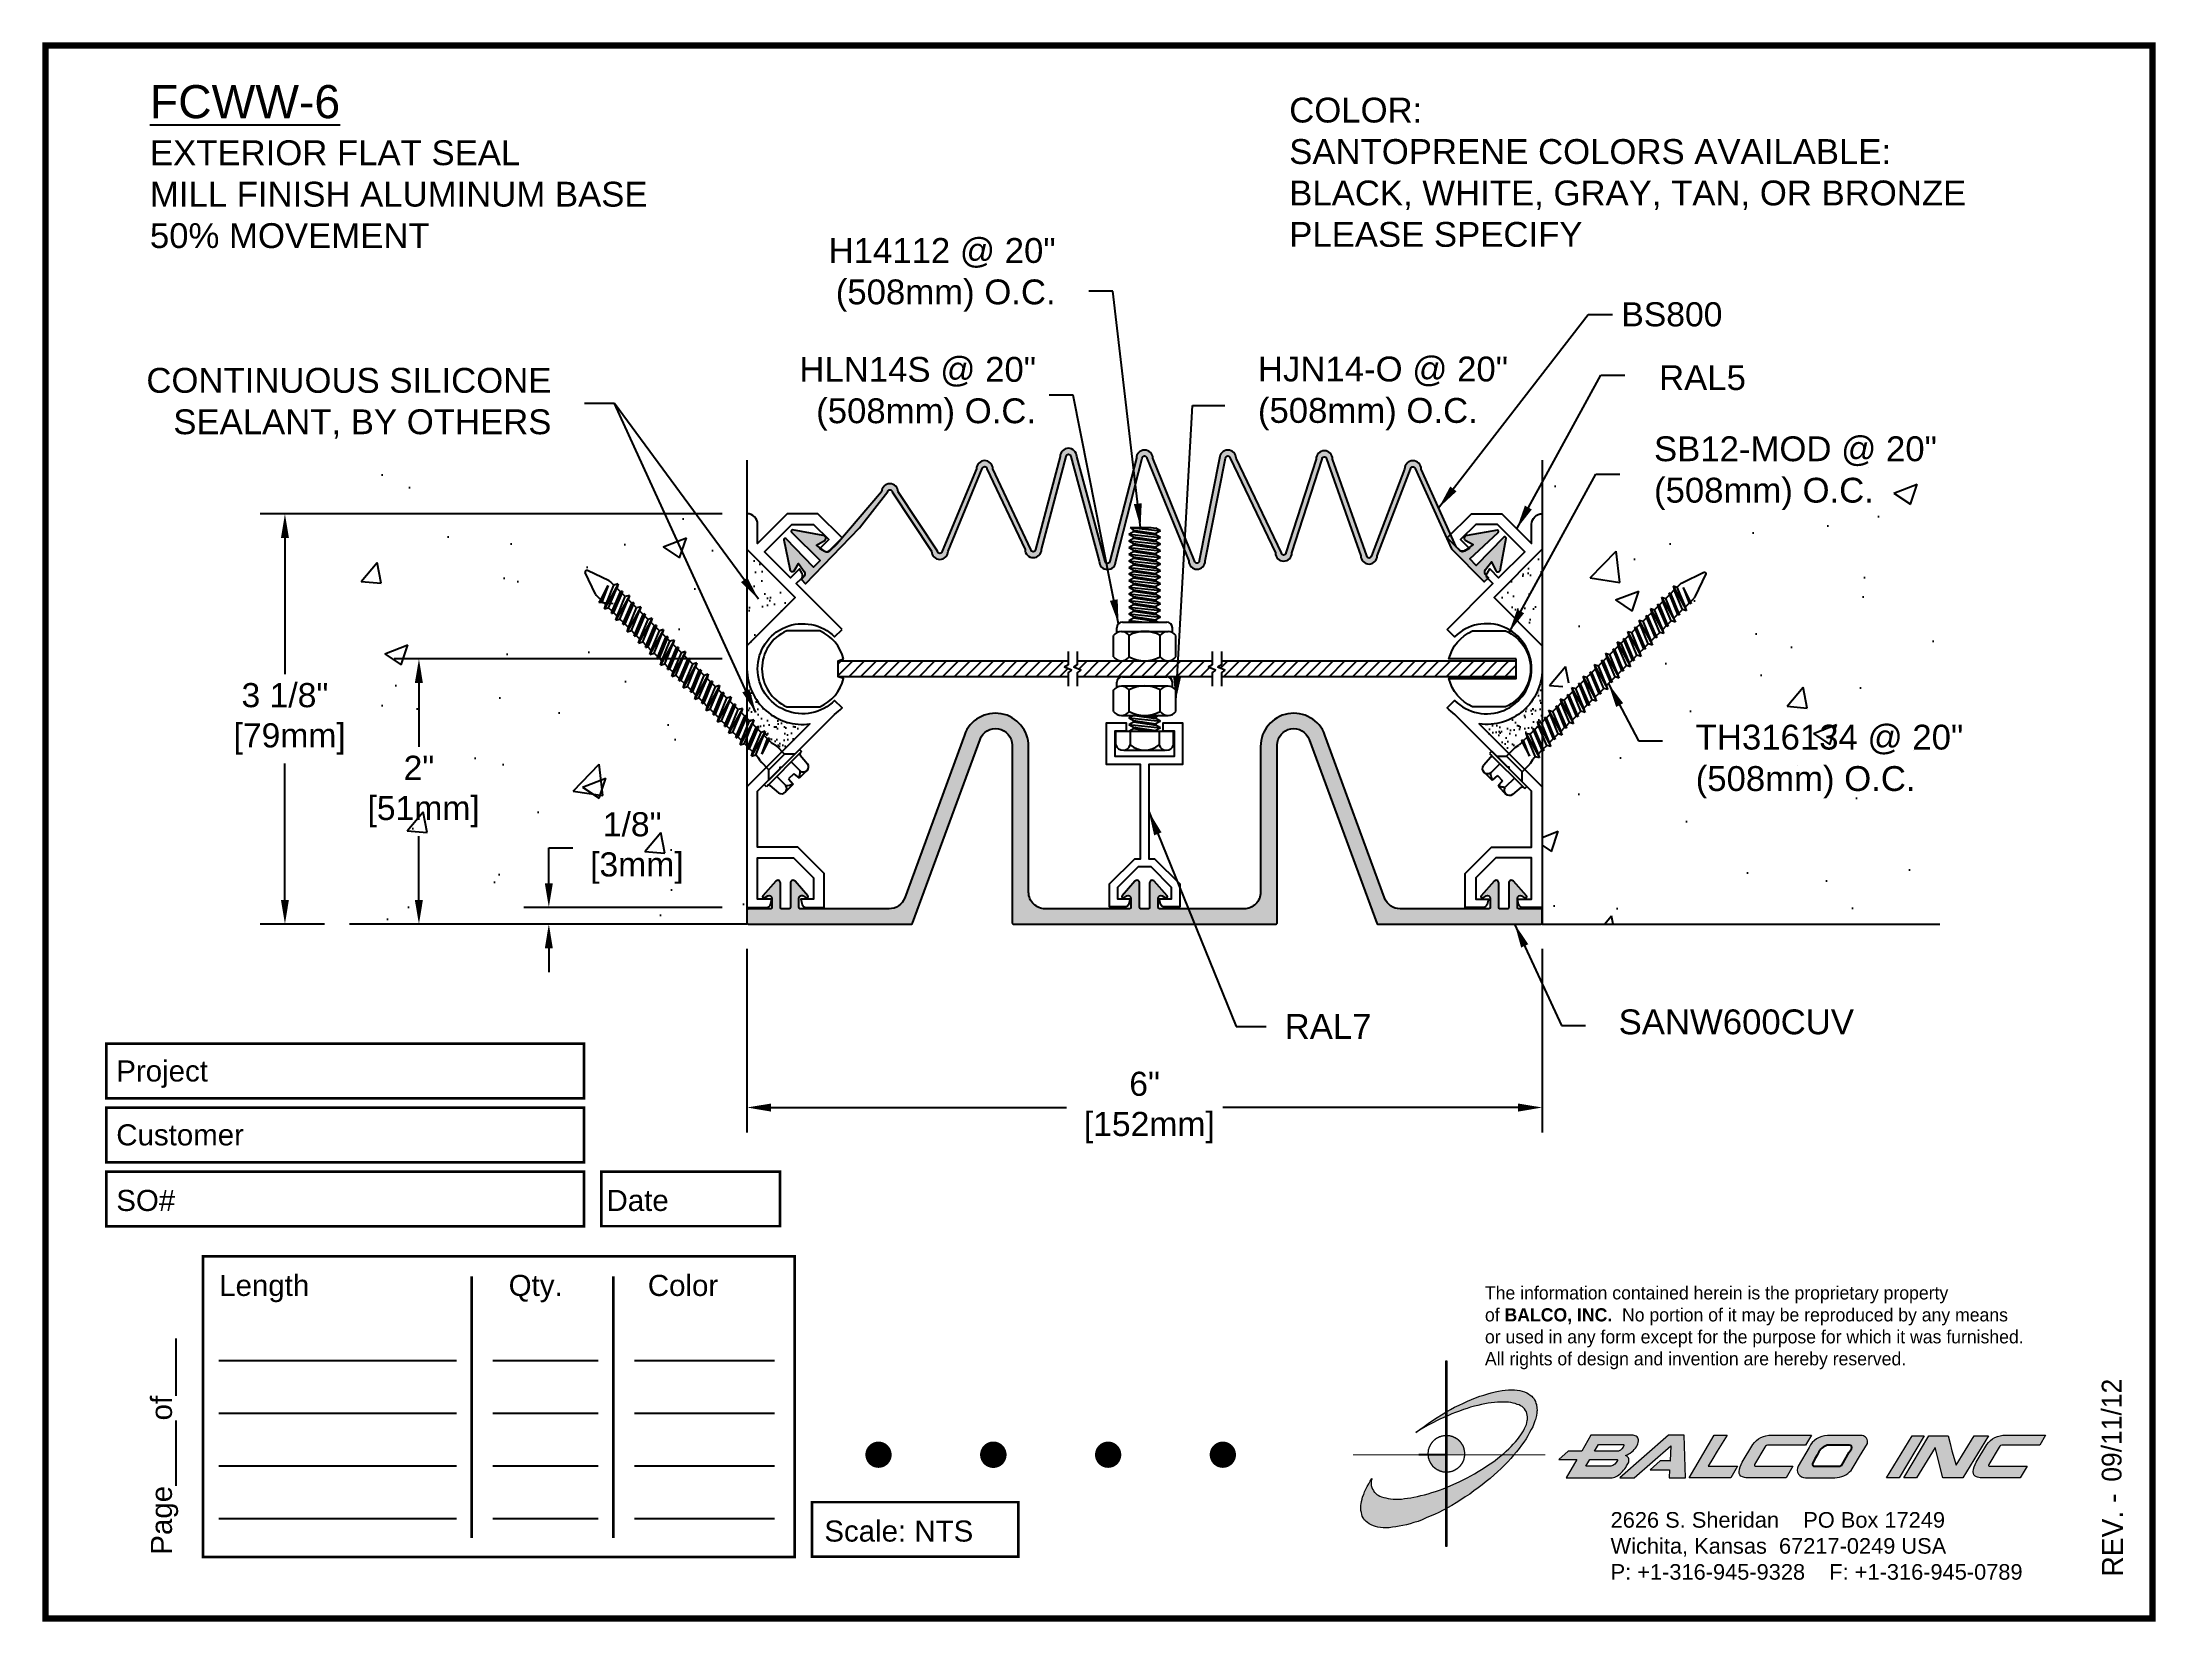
# Paper-space layout 'Layout1' of a CAD drawing. Header units: inches. Extents: x 0 to 10, y 0 to 7.5.
# The model-space entities are those that its viewports show. They can reach past a viewport. Long polylines and large blocks are cut down to what shows.
import ezdxf

# ---------------------------------------------------------------- set-up
doc = ezdxf.new("R2010")
doc.units = ezdxf.units.IN
doc.header["$MEASUREMENT"] = 0
for name, color, linetype in [('Anchors', 4, 'Continuous'), ('Border', 7, 'Continuous'), ('Conditions', 1, 'Continuous'), ('Dimensions', 3, 'Continuous'), ('Fillers', 2, 'Continuous'), ('Metals', 7, 'Continuous'), ('Text', 2, 'Continuous')]:
    doc.layers.add(name, color=color, linetype=linetype)
doc.styles.add('Arial', font='arial.ttf')
doc.styles.add('Copyright', font='ERASDEMI.TTF')
doc.dimstyles.new('Arial', dxfattribs={"dimscale": 0.75, "dimtxt": 0.2425, "dimasz": 0.2425, "dimexe": 0.25, "dimexo": 0.25, "dimgap": 0.09, "dimtad": 0, "dimtih": 1, "dimtoh": 1, "dimdec": 4, "dimzin": 0, "dimdsep": 46, "dimlunit": 4, "dimtxsty": 'Arial', "dimcen": 0.09, "dimadec": 0, "dimazin": 0, "dimtfac": 1, "dimtdec": 4, "dimtofl": 0, "dimtmove": 0, "dimatfit": 3, "dimfxl": 0, "dimfrac": 2, "dimtolj": 1, "dimtzin": 0, "dimarcsym": 0})

psp = doc.layouts.get("Layout1")

# ---------------------------------------------------------------- texts
at = {"layer": 'Border', "style": 'Arial'}
for s, p in [('Project', (0.336, 2.547)), ('Customer', (0.336, 2.244)), ('SO#', (0.336, 1.933)), ('Date', (2.661, 1.933)), ('Length', (0.824, 1.53)), ('Qty.', (2.197, 1.53)), ('Color', (2.857, 1.53)), ('Scale: NTS', (3.694, 0.365))]:
    psp.add_text(s, height=0.1, dxfattribs=at).set_placement(p)
psp.add_text('Page%%u        %%uof%%u       ', height=0.1, rotation=90, dxfattribs=at).set_placement((0.6, 0.303))
at = {"layer": 'Border', "insert": (7.423, 0.505), "char_height": 0.074, "width": 2.3438, "attachment_point": 1, "style": 'Arial'}
psp.add_mtext('2626 S. Sheridan    PO Box 17249\\PWichita, Kansas  67217-0249 USA \\PP: +1-316-945-9328    F: +1-316-945-0789', dxfattribs=at)

msp = doc.modelspace()

# ---------------------------------------------------------------- texts
at = {"layer": 'Text', "attachment_point": 1, "style": 'Arial'}
for s, insert, char_height, width in [('{\\H0.8x;\\LFCWW-6\\P\\H0.75x;\\lEXTERIOR FLAT SEAL\\PMILL FINISH ALUMINUM BASE\\P50% MOVEMENT}', (-1.18774, 11.11171), 0.3125, 6.5), ('COLOR:{\\L                    \\~\\P}SANTOPRENE COLORS AVAILABLE:\\PBLACK, WHITE, GRAY, TAN, OR BRONZE\\PPLEASE SPECIFY', (7.40797, 11.01678), 0.1875, 6.6720488)]:
    msp.add_mtext(s, dxfattribs=dict(at, insert=insert, char_height=char_height, width=width))
at = {"layer": 'Text', "style": 'Arial'}
for s, insert, char_height, attachment_point in [('H14112 @ 20"\\P(508mm) O.C.', (5.64589, 9.67941), 0.1875, 6), ('BS800', (9.91381, 9.38106), 0.181875, 4), ('CONTINUOUS SILICONE\\PSEALANT, BY OTHERS', (1.84142, 8.71034), 0.1875, 6), ('HLN14S @ 20"\\P(508mm) O.C.', (5.49799, 8.78244), 0.1875, 6), ('HJN14-O @ 20"\\P(508mm) O.C.', (7.17182, 9.0634), 0.1875, 1), ('\\A1;RAL5', (10.19833, 8.80843), 0.1875, 7), ('SB12-MOD @ 20"\\P(508mm) O.C.', (10.16026, 8.18332), 0.1875, 4), ('TH316134 @ 20"\\P(508mm) O.C.', (10.47479, 6.28608), 0.1875, 1), ('\\A1;RAL7', (7.37375, 4.10294), 0.1875, 1), ('SANW600CUV', (9.89336, 4.13789), 0.1875, 1)]:
    msp.add_mtext(s, dxfattribs=dict(at, insert=insert, char_height=char_height, attachment_point=attachment_point))

# ---------------------------------------------------------------- blocks, each defined once
blk = doc.blocks.new('COPYRIGHTNOTE')
at = {"insert": (-3.166, 1.576), "char_height": 0.0625, "width": 50.295, "attachment_point": 1, "style": 'Copyright'}
blk.add_mtext('The information contained herein is the proprietary property\\Pof {\\fEras Bold ITC|b0|i0|c0|p34;BALCO, INC.}  No portion of it may be reproduced by any means\\Por used in any form except for the purpose for which it was furnished.\\PAll rights of design and invention are hereby reserved.', dxfattribs=at)
blk = doc.blocks.new('ACADlogo')
h = blk.add_hatch(color=256)
h.paths.add_polyline_path([(-3.346, 1.223), (-3.351, 1.223), (-3.351, 0.979), (-3.346, 0.982)])
h.paths.add_polyline_path([(-3.346, 0.961), (-3.351, 0.959), (-3.351, 0.868), (-3.346, 0.868)])
h.paths.add_polyline_path([(-3.346, 0.777), (-3.351, 0.777), (-3.351, 0.699), (-3.351, 0.695), (-3.35, 0.695), (-3.346, 0.695)])
h.paths.add_polyline_path([(-3.346, 0.864), (-3.346, 0.868), (-3.35, 0.868), (-3.351, 0.868), (-3.351, 0.777), (-3.346, 0.777), (-3.346, 0.778), (-3.348, 0.778)])
h.paths.add_polyline_path([(-3.346, 0.524), (-3.351, 0.521), (-3.351, 0.342), (-3.346, 0.342)])
h.paths.add_polyline_path([(-3.346, 0.695), (-3.351, 0.695), (-3.351, 0.621), (-3.346, 0.623)])
h.paths.add_polyline_path([(-3.346, 0.623), (-3.351, 0.621), (-3.351, 0.521), (-3.346, 0.524)])
h.paths.add_polyline_path([(-3.346, 0.982), (-3.351, 0.979), (-3.351, 0.959), (-3.346, 0.961)])
h = blk.add_hatch(color=175)
h.paths.add_polyline_path([(-3.503, 0.576), (-3.518, 0.573), (-3.534, 0.571), (-3.548, 0.569), (-3.562, 0.567), (-3.576, 0.567), (-3.589, 0.566), (-3.602, 0.567), (-3.614, 0.568), (-3.625, 0.569), (-3.636, 0.572), (-3.646, 0.574), (-3.656, 0.577), (-3.664, 0.581), (-3.673, 0.585), (-3.682, 0.592), (-3.688, 0.598), (-3.694, 0.603), (-3.699, 0.614), (-3.703, 0.622), (-3.705, 0.631), (-3.706, 0.64), (-3.705, 0.648), (-3.705, 0.653), (-3.703, 0.659), (-3.702, 0.665), (-3.71, 0.652), (-3.717, 0.639), (-3.725, 0.626), (-3.731, 0.613), (-3.737, 0.601), (-3.741, 0.589), (-3.746, 0.577), (-3.749, 0.566), (-3.751, 0.555), (-3.753, 0.544), (-3.754, 0.538), (-3.754, 0.533), (-3.755, 0.523), (-3.754, 0.513), (-3.753, 0.508), (-3.75, 0.494), (-3.748, 0.486), (-3.743, 0.477), (-3.74, 0.473), (-3.738, 0.469), (-3.73, 0.461), (-3.723, 0.455), (-3.715, 0.449), (-3.706, 0.445), (-3.695, 0.44), (-3.685, 0.437), (-3.674, 0.434), (-3.661, 0.432), (-3.648, 0.431), (-3.634, 0.431), (-3.62, 0.431), (-3.604, 0.433), (-3.588, 0.435), (-3.572, 0.438), (-3.556, 0.441), (-3.538, 0.445), (-3.52, 0.449), (-3.503, 0.456), (-3.483, 0.461), (-3.464, 0.469), (-3.445, 0.477), (-3.426, 0.485), (-3.406, 0.494), (-3.385, 0.503), (-3.364, 0.514), (-3.351, 0.521), (-3.351, 0.621), (-3.364, 0.616), (-3.382, 0.609), (-3.4, 0.603), (-3.418, 0.598), (-3.436, 0.592), (-3.453, 0.587), (-3.47, 0.583), (-3.486, 0.579)])
h.paths.add_polyline_path([(-3.215, 0.687), (-3.251, 0.667), (-3.289, 0.649), (-3.327, 0.631), (-3.346, 0.623), (-3.346, 0.524), (-3.343, 0.525), (-3.323, 0.537), (-3.302, 0.549), (-3.28, 0.563), (-3.259, 0.577), (-3.238, 0.59), (-3.218, 0.605), (-3.198, 0.62), (-3.179, 0.635), (-3.16, 0.65), (-3.141, 0.665), (-3.123, 0.681), (-3.106, 0.696), (-3.089, 0.712), (-3.074, 0.727), (-3.058, 0.743), (-3.043, 0.759), (-3.028, 0.777), (-3.085, 0.777), (-3.091, 0.772), (-3.105, 0.761), (-3.118, 0.75), (-3.134, 0.739), (-3.149, 0.729), (-3.165, 0.718), (-3.182, 0.707), (-3.198, 0.697)])
h.paths.add_polyline_path([(-2.921, 1.009), (-2.922, 1.015), (-2.924, 1.02), (-2.926, 1.029), (-2.931, 1.038), (-2.934, 1.043), (-2.936, 1.047), (-2.94, 1.05), (-2.943, 1.054), (-2.951, 1.06), (-2.959, 1.066), (-2.968, 1.071), (-2.978, 1.075), (-2.989, 1.079), (-3, 1.081), (-3.013, 1.083), (-3.026, 1.084), (-3.04, 1.084), (-3.054, 1.084), (-3.07, 1.083), (-3.085, 1.081), (-3.102, 1.079), (-3.118, 1.075), (-3.136, 1.07), (-3.153, 1.066), (-3.171, 1.06), (-3.191, 1.054), (-3.21, 1.047), (-3.229, 1.039), (-3.248, 1.031), (-3.268, 1.022), (-3.289, 1.012), (-3.31, 1.002), (-3.33, 0.991), (-3.346, 0.982), (-3.346, 0.961), (-3.323, 0.971), (-3.305, 0.978), (-3.287, 0.984), (-3.268, 0.991), (-3.251, 0.996), (-3.234, 1.002), (-3.216, 1.007), (-3.199, 1.011), (-3.182, 1.015), (-3.167, 1.018), (-3.15, 1.021), (-3.136, 1.023), (-3.121, 1.025), (-3.107, 1.026), (-3.093, 1.026), (-3.079, 1.027), (-3.067, 1.026), (-3.054, 1.026), (-3.043, 1.025), (-3.032, 1.022), (-3.022, 1.02), (-3.013, 1.016), (-3, 1.011), (-2.989, 1.005), (-2.979, 0.996), (-2.97, 0.983), (-2.965, 0.968), (-2.964, 0.957), (-2.964, 0.949), (-2.964, 0.944), (-2.967, 0.93), (-2.969, 0.921), (-2.973, 0.911), (-2.978, 0.901), (-2.983, 0.891), (-2.989, 0.881), (-2.996, 0.871), (-3.004, 0.86), (-3.012, 0.849), (-3.021, 0.838), (-3.032, 0.827), (-3.042, 0.816), (-3.053, 0.805), (-3.065, 0.794), (-3.077, 0.783), (-3.085, 0.777), (-3.028, 0.777), (-3.016, 0.791), (-3.004, 0.806), (-2.992, 0.822), (-2.981, 0.837), (-2.971, 0.852), (-2.962, 0.866), (-2.954, 0.882), (-2.946, 0.896), (-2.939, 0.91), (-2.934, 0.924), (-2.929, 0.938), (-2.926, 0.944), (-2.925, 0.951), (-2.922, 0.963), (-2.92, 0.975), (-2.92, 0.982), (-2.919, 0.987), (-2.92, 0.999), (-2.92, 1.005)])
h.paths.add_polyline_path([(-3.372, 0.966), (-3.393, 0.953), (-3.415, 0.94), (-3.435, 0.925), (-3.455, 0.911), (-3.475, 0.897), (-3.494, 0.882), (-3.468, 0.898), (-3.439, 0.915), (-3.41, 0.93), (-3.396, 0.938), (-3.38, 0.945), (-3.351, 0.959), (-3.351, 0.979)])
h = blk.add_hatch(color=256)
h.paths.add_polyline_path([(-3.268, 0.814), (-3.27, 0.819), (-3.273, 0.824), (-3.276, 0.828), (-3.279, 0.833), (-3.282, 0.837), (-3.286, 0.841), (-3.29, 0.845), (-3.294, 0.849), (-3.298, 0.852), (-3.303, 0.855), (-3.308, 0.858), (-3.313, 0.86), (-3.318, 0.863), (-3.323, 0.864), (-3.328, 0.866), (-3.334, 0.867), (-3.339, 0.868), (-3.345, 0.868), (-3.346, 0.868), (-3.346, 0.777), (-3.335, 0.777), (-3.262, 0.777), (-3.262, 0.781), (-3.262, 0.787), (-3.263, 0.792), (-3.264, 0.798), (-3.265, 0.803), (-3.266, 0.808)])
h.paths.add_polyline_path([(-3.351, 0.777), (-3.436, 0.777), (-3.435, 0.773), (-3.435, 0.768), (-3.434, 0.762), (-3.432, 0.757), (-3.431, 0.752), (-3.428, 0.747), (-3.426, 0.742), (-3.423, 0.737), (-3.42, 0.732), (-3.417, 0.728), (-3.414, 0.723), (-3.41, 0.719), (-3.406, 0.716), (-3.401, 0.712), (-3.397, 0.709), (-3.392, 0.706), (-3.387, 0.704), (-3.382, 0.701), (-3.377, 0.699), (-3.372, 0.698), (-3.367, 0.696), (-3.361, 0.695), (-3.356, 0.695), (-3.351, 0.695)])
h.paths.add_polyline_path([(-3.346, 0.868), (-3.35, 0.868), (-3.351, 0.868), (-3.351, 0.777), (-3.346, 0.777)])
h = blk.add_hatch(color=256)
h.paths.add_polyline_path([(-2.438, 0.844, 0.412988), (-2.461, 0.869), (-2.663, 0.869), (-2.707, 0.794), (-2.771, 0.794), (-2.815, 0.755), (-2.73, 0.755), (-2.781, 0.668), (-2.563, 0.668, 0.107996), (-2.538, 0.677, 0.108939), (-2.494, 0.724, 0.080345), (-2.483, 0.745, 0.419497), (-2.499, 0.773, 0.149928), (-2.447, 0.815, 0.134283)])
h.paths.add_polyline_path([(-2.507, 0.821, -0.209012), (-2.532, 0.794), (-2.538, 0.794), (-2.646, 0.794), (-2.627, 0.825), (-2.51, 0.825, -0.56619)], flags=16)
h.paths.add_polyline_path([(-2.538, 0.75, -0.241309), (-2.569, 0.722), (-2.688, 0.722), (-2.669, 0.755), (-2.541, 0.755, -0.56619)], flags=16)
for points in [[(-2.285, 0.819), (-2.287, 0.748), (-2.335, 0.748), (-2.383, 0.705), (-2.29, 0.705), (-2.292, 0.668), (-2.215, 0.668), (-2.221, 0.869), (-2.295, 0.869), (-2.527, 0.668), (-2.458, 0.668)], [(-2.018, 0.869), (-2.079, 0.869), (-2.198, 0.668), (-2, 0.668), (-1.968, 0.722), (-2.107, 0.722), (-2.085, 0.759), (-2.064, 0.794)], [(-1.617, 0.869), (-1.807, 0.869, 0.270182), (-1.896, 0.825), (-1.946, 0.742, 0.109019), (-1.961, 0.695, 0.340665), (-1.945, 0.672, 0.129907), (-1.923, 0.668), (-1.738, 0.668), (-1.706, 0.722), (-1.878, 0.722), (-1.882, 0.722, -0.601242), (-1.887, 0.731), (-1.838, 0.813, -0.253048), (-1.821, 0.823), (-1.645, 0.823)], [(-1.083, 0.867), (-1.14, 0.867), (-1.261, 0.667), (-1.26, 0.667), (-1.202, 0.667)], [(-0.96, 0.83), (-0.969, 0.867), (-1.061, 0.867), (-1.179, 0.667), (-1.12, 0.667), (-1.031, 0.812), (-0.995, 0.667), (-0.9, 0.667), (-0.778, 0.867), (-0.846, 0.867), (-0.931, 0.727), (-0.951, 0.795)], [(-0.507, 0.869), (-0.697, 0.869, 0.270182), (-0.786, 0.825), (-0.836, 0.742, 0.109019), (-0.85, 0.695, 0.340665), (-0.835, 0.672, 0.129907), (-0.812, 0.668), (-0.628, 0.668), (-0.595, 0.722), (-0.768, 0.722), (-0.772, 0.722, -0.601242), (-0.777, 0.731), (-0.728, 0.813, -0.253048), (-0.71, 0.823), (-0.534, 0.823)], [(-3.346, 0.623), (-3.351, 0.621), (-3.351, 0.521), (-3.346, 0.524)]]:
    blk.add_hatch(color=256).paths.add_polyline_path(points)
h = blk.add_hatch(color=256)
h.paths.add_polyline_path([(-1.377, 0.868), (-1.383, 0.868), (-1.383, 0.868), (-1.44, 0.868), (-1.492, 0.868), (-1.541, 0.868, 0.297712), (-1.628, 0.811), (-1.68, 0.723, 0.585116), (-1.646, 0.668), (-1.506, 0.668, 0.210586), (-1.429, 0.703), (-1.415, 0.726), (-1.389, 0.769), (-1.352, 0.831, 0.4352)])
h.paths.add_polyline_path([(-1.437, 0.823, -0.603783), (-1.428, 0.805), (-1.431, 0.801), (-1.434, 0.796), (-1.438, 0.789), (-1.474, 0.728, -0.229001), (-1.489, 0.722), (-1.494, 0.722), (-1.501, 0.722), (-1.597, 0.722), (-1.604, 0.722, -0.492401), (-1.613, 0.734), (-1.601, 0.757), (-1.591, 0.775), (-1.582, 0.791, -0.238368), (-1.535, 0.823)], flags=16)
for q in [(-3.48, 0.777), (-3.351, 0.642)]:
    blk.add_line((-3.351, 0.777), q)
at = {"color": 7, "lineweight": 0}
for points in [[(-3.351, 1.223), (-3.346, 1.223), (-3.346, 0.342), (-3.351, 0.342), (-3.351, 1.223)], [(-2.292, 0.668), (-2.215, 0.668), (-2.221, 0.869), (-2.295, 0.869), (-2.527, 0.668), (-2.458, 0.668), (-2.285, 0.819), (-2.287, 0.748), (-2.286, 0.748), (-2.335, 0.748), (-2.383, 0.705), (-2.29, 0.705), (-2.292, 0.668), (-2.292, 0.668)], [(-2.198, 0.668), (-2.079, 0.869), (-2.018, 0.869), (-2.064, 0.794), (-2.085, 0.759), (-2.107, 0.722), (-1.968, 0.722), (-2, 0.668), (-2.198, 0.668), (-2.198, 0.668)], [(-1.383, 0.868), (-1.383, 0.868)], [(-1.261, 0.667), (-1.14, 0.867), (-1.083, 0.867), (-1.202, 0.667), (-1.26, 0.667), (-1.261, 0.667), (-1.261, 0.667)], [(-0.9, 0.667), (-0.995, 0.667), (-1.031, 0.812), (-1.12, 0.667), (-1.179, 0.667), (-1.061, 0.867), (-0.969, 0.867), (-0.96, 0.83), (-0.951, 0.795), (-0.931, 0.727), (-0.846, 0.867), (-0.778, 0.867), (-0.9, 0.667), (-0.9, 0.667)]]:
    blk.add_lwpolyline(points, dxfattribs=at)
at = {"color": 175, "lineweight": 0}
blk.add_lwpolyline([(-2.926, 1.029), (-2.924, 1.02), (-2.922, 1.015), (-2.921, 1.009), (-2.92, 1.005), (-2.92, 0.999), (-2.919, 0.987), (-2.92, 0.982), (-2.92, 0.975), (-2.922, 0.963), (-2.925, 0.951), (-2.926, 0.944), (-2.929, 0.938), (-2.934, 0.924), (-2.939, 0.91), (-2.946, 0.896), (-2.954, 0.882), (-2.962, 0.866), (-2.971, 0.852), (-2.981, 0.837), (-2.992, 0.822), (-3.004, 0.806), (-3.016, 0.791), (-3.03, 0.775), (-3.043, 0.759), (-3.058, 0.743), (-3.074, 0.727), (-3.089, 0.712), (-3.106, 0.696), (-3.123, 0.681), (-3.141, 0.665), (-3.16, 0.65), (-3.179, 0.635), (-3.198, 0.62), (-3.218, 0.605), (-3.238, 0.59), (-3.259, 0.577), (-3.28, 0.563), (-3.302, 0.549), (-3.323, 0.537), (-3.343, 0.525), (-3.364, 0.514), (-3.385, 0.503), (-3.406, 0.494), (-3.426, 0.485), (-3.445, 0.477), (-3.464, 0.469), (-3.483, 0.461), (-3.503, 0.456), (-3.52, 0.449), (-3.538, 0.445), (-3.556, 0.441), (-3.572, 0.438), (-3.588, 0.435), (-3.604, 0.433), (-3.62, 0.431), (-3.634, 0.431), (-3.648, 0.431), (-3.661, 0.432), (-3.674, 0.434), (-3.685, 0.437), (-3.695, 0.44), (-3.706, 0.445), (-3.715, 0.449), (-3.723, 0.455), (-3.73, 0.461), (-3.734, 0.465), (-3.738, 0.469), (-3.74, 0.473), (-3.743, 0.477), (-3.748, 0.486), (-3.75, 0.494), (-3.752, 0.503), (-3.753, 0.508), (-3.754, 0.513), (-3.755, 0.523), (-3.754, 0.533), (-3.754, 0.538), (-3.753, 0.544), (-3.751, 0.555), (-3.749, 0.566), (-3.746, 0.577), (-3.741, 0.589), (-3.737, 0.601), (-3.731, 0.613), (-3.725, 0.626), (-3.717, 0.639), (-3.71, 0.652), (-3.702, 0.665), (-3.703, 0.659), (-3.705, 0.653), (-3.705, 0.648), (-3.706, 0.642), (-3.706, 0.637), (-3.705, 0.631), (-3.704, 0.626), (-3.703, 0.621), (-3.699, 0.614), (-3.695, 0.607), (-3.691, 0.6), (-3.688, 0.598), (-3.685, 0.595), (-3.679, 0.589), (-3.673, 0.585), (-3.664, 0.581), (-3.656, 0.577), (-3.646, 0.574), (-3.636, 0.572), (-3.625, 0.569), (-3.614, 0.568), (-3.602, 0.567), (-3.589, 0.566), (-3.576, 0.567), (-3.562, 0.567), (-3.548, 0.569), (-3.534, 0.571), (-3.518, 0.573), (-3.503, 0.576), (-3.486, 0.579), (-3.47, 0.583), (-3.453, 0.587), (-3.436, 0.592), (-3.418, 0.598), (-3.4, 0.603), (-3.382, 0.609), (-3.364, 0.616), (-3.345, 0.623), (-3.327, 0.631), (-3.289, 0.649), (-3.251, 0.667), (-3.215, 0.687), (-3.198, 0.697), (-3.182, 0.707), (-3.165, 0.718), (-3.149, 0.729), (-3.134, 0.739), (-3.118, 0.75), (-3.105, 0.761), (-3.091, 0.772), (-3.077, 0.783), (-3.065, 0.794), (-3.053, 0.805), (-3.042, 0.816), (-3.032, 0.827), (-3.021, 0.838), (-3.012, 0.849), (-3.004, 0.86), (-2.996, 0.871), (-2.989, 0.881), (-2.983, 0.891), (-2.978, 0.901), (-2.973, 0.911), (-2.969, 0.921), (-2.967, 0.93), (-2.965, 0.94), (-2.964, 0.944), (-2.964, 0.949), (-2.964, 0.957), (-2.965, 0.965), (-2.967, 0.973), (-2.969, 0.981), (-2.973, 0.987), (-2.978, 0.994), (-2.98, 0.996), (-2.983, 0.999), (-2.989, 1.005), (-2.997, 1.009), (-3.004, 1.013), (-3.013, 1.016), (-3.022, 1.02), (-3.032, 1.022), (-3.043, 1.025), (-3.054, 1.026), (-3.067, 1.026), (-3.079, 1.027), (-3.093, 1.026), (-3.107, 1.026), (-3.121, 1.025), (-3.136, 1.023), (-3.15, 1.021), (-3.167, 1.018), (-3.182, 1.015), (-3.199, 1.011), (-3.216, 1.007), (-3.234, 1.002), (-3.251, 0.996), (-3.268, 0.991), (-3.287, 0.984), (-3.305, 0.978), (-3.323, 0.971), (-3.342, 0.962), (-3.38, 0.945), (-3.396, 0.938), (-3.41, 0.93), (-3.439, 0.915), (-3.468, 0.898), (-3.494, 0.882), (-3.475, 0.897), (-3.455, 0.911), (-3.435, 0.925), (-3.415, 0.94), (-3.393, 0.953), (-3.372, 0.966), (-3.351, 0.979), (-3.33, 0.991), (-3.31, 1.002), (-3.289, 1.012), (-3.268, 1.022), (-3.248, 1.031), (-3.229, 1.039), (-3.21, 1.047), (-3.191, 1.054), (-3.171, 1.06), (-3.153, 1.066), (-3.136, 1.07), (-3.118, 1.075), (-3.102, 1.079), (-3.085, 1.081), (-3.07, 1.083), (-3.054, 1.084), (-3.04, 1.084), (-3.026, 1.084), (-3.013, 1.083), (-3, 1.081), (-2.989, 1.079), (-2.978, 1.075), (-2.968, 1.071), (-2.959, 1.066), (-2.951, 1.06), (-2.943, 1.054), (-2.94, 1.05), (-2.936, 1.047), (-2.934, 1.043), (-2.931, 1.038), (-2.926, 1.029), (-2.926, 1.029)], dxfattribs=at)
at = {"color": 7, "lineweight": 0, "const_width": 0.0064}
blk.add_lwpolyline([(-3.262, 0.781), (-3.262, 0.787), (-3.263, 0.792), (-3.264, 0.798), (-3.265, 0.803), (-3.266, 0.808), (-3.268, 0.814), (-3.27, 0.819), (-3.273, 0.824), (-3.276, 0.828), (-3.279, 0.833), (-3.282, 0.837), (-3.286, 0.841), (-3.29, 0.845), (-3.294, 0.849), (-3.298, 0.852), (-3.303, 0.855), (-3.308, 0.858), (-3.313, 0.86), (-3.318, 0.863), (-3.323, 0.864), (-3.328, 0.866), (-3.334, 0.867), (-3.339, 0.868), (-3.345, 0.868), (-3.35, 0.868), (-3.356, 0.868), (-3.361, 0.867), (-3.367, 0.866), (-3.372, 0.865), (-3.377, 0.863), (-3.382, 0.862), (-3.387, 0.859), (-3.392, 0.857), (-3.397, 0.854), (-3.401, 0.851), (-3.406, 0.847), (-3.41, 0.843), (-3.414, 0.839), (-3.417, 0.835), (-3.42, 0.831), (-3.423, 0.826), (-3.426, 0.821), (-3.428, 0.816), (-3.431, 0.811), (-3.432, 0.806), (-3.434, 0.801), (-3.435, 0.795), (-3.435, 0.79), (-3.436, 0.784), (-3.436, 0.779), (-3.435, 0.773), (-3.435, 0.768), (-3.434, 0.762), (-3.432, 0.757), (-3.431, 0.752), (-3.428, 0.747), (-3.426, 0.742), (-3.423, 0.737), (-3.42, 0.732), (-3.417, 0.728), (-3.414, 0.723), (-3.41, 0.719), (-3.406, 0.716), (-3.401, 0.712), (-3.397, 0.709), (-3.392, 0.706), (-3.387, 0.704), (-3.382, 0.701), (-3.377, 0.699), (-3.372, 0.698), (-3.367, 0.696), (-3.361, 0.695), (-3.356, 0.695), (-3.35, 0.695), (-3.345, 0.695), (-3.339, 0.695), (-3.334, 0.696), (-3.328, 0.697), (-3.323, 0.698), (-3.318, 0.7), (-3.313, 0.702), (-3.308, 0.705), (-3.303, 0.708), (-3.298, 0.711), (-3.294, 0.714), (-3.29, 0.718), (-3.286, 0.721), (-3.282, 0.726), (-3.279, 0.73), (-3.276, 0.734), (-3.273, 0.739), (-3.27, 0.744), (-3.268, 0.749), (-3.266, 0.754), (-3.265, 0.76), (-3.264, 0.765), (-3.263, 0.77), (-3.262, 0.776), (-3.262, 0.781)], dxfattribs=at)
at = {"color": 7, "lineweight": 0}
for points in [[(-2.447, 0.815, 0.130368), (-2.438, 0.843, 0.448367), (-2.463, 0.869), (-2.663, 0.869), (-2.707, 0.794), (-2.771, 0.794), (-2.815, 0.755), (-2.73, 0.755), (-2.781, 0.668), (-2.563, 0.668, 0.107996), (-2.538, 0.677, 0.108939), (-2.494, 0.724, 0.077395), (-2.484, 0.744, 0.430878), (-2.499, 0.773, 0.149928)], [(-2.507, 0.821, -0.209012), (-2.532, 0.794), (-2.538, 0.794), (-2.646, 0.794), (-2.627, 0.825), (-2.512, 0.825), (-2.509, 0.825, -0.531288)], [(-1.838, 0.813), (-1.887, 0.731, 0.587385), (-1.882, 0.722), (-1.878, 0.722), (-1.706, 0.722), (-1.738, 0.668), (-1.923, 0.668, -0.129907), (-1.945, 0.672, -0.349839), (-1.961, 0.696, -0.107341), (-1.946, 0.742), (-1.896, 0.825, -0.270182), (-1.807, 0.869), (-1.617, 0.869), (-1.645, 0.823), (-1.821, 0.823, 0.252436)], [(-1.68, 0.723, 0.585116), (-1.646, 0.668), (-1.506, 0.668, 0.210586), (-1.429, 0.703), (-1.415, 0.726), (-1.389, 0.769), (-1.352, 0.831, 0.4352), (-1.377, 0.868), (-1.383, 0.868), (-1.383, 0.868), (-1.44, 0.868), (-1.492, 0.868), (-1.541, 0.868, 0.297712), (-1.628, 0.811)], [(-0.728, 0.813), (-0.777, 0.731, 0.587385), (-0.772, 0.722), (-0.768, 0.722), (-0.595, 0.722), (-0.628, 0.668), (-0.812, 0.668, -0.129907), (-0.835, 0.672, -0.349839), (-0.85, 0.696, -0.107341), (-0.836, 0.742), (-0.786, 0.825, -0.270182), (-0.697, 0.869), (-0.507, 0.869), (-0.534, 0.823), (-0.71, 0.823, 0.252436)], [(-2.569, 0.722), (-2.688, 0.722), (-2.669, 0.755), (-2.543, 0.755), (-2.54, 0.755, -0.531288), (-2.538, 0.75, -0.241309)]]:
    blk.add_lwpolyline(points, format="xyb", close=True, dxfattribs=at)
blk.add_lwpolyline([(-1.437, 0.823), (-1.535, 0.823, 0.238368), (-1.582, 0.791), (-1.591, 0.775), (-1.601, 0.757), (-1.613, 0.734, 0.490298), (-1.604, 0.722), (-1.597, 0.722), (-1.501, 0.722), (-1.494, 0.722), (-1.489, 0.722, 0.229001), (-1.474, 0.728), (-1.438, 0.789), (-1.434, 0.796), (-1.431, 0.801), (-1.428, 0.805, 0.603783)], format="xyb", close=True)
blk.add_lwpolyline([(-2.879, 0.777, 0.00455, 0.00455, 0), (-3.791, 0.777, 0.00183, 0.00183, 0), (-3.791, 0.777, 0.00183, 0.00183, 0)], format="xyseb", dxfattribs=at)
blk = doc.blocks.new('RevisionTag')
at = {"style": 'Copyright', "flags": 4}
blk.add_attdef('REVISIONDATE', (-0.147, 0.648), '', height=0.0938, rotation=90, dxfattribs=at)
at = {"layer": 'Border', "style": 'Copyright'}
blk.add_text('REV. -', height=0.1, rotation=90, dxfattribs=at).set_placement((-0.14, 0.199))
blk = doc.blocks.new('*D3')
at = {"layer": 'Defpoints', "color": 0}
for p in [(3.317, 6.782), (0.842, 4.782), (3.317, 4.782)]:
    blk.add_point(p, dxfattribs=at)
at = {"layer": 'Dimensions', "color": 0, "lineweight": -2}
for p, q in [((3.13, 6.782), (0.654, 6.782)), ((0.842, 6.6), (0.842, 6.118)), ((0.842, 4.964), (0.842, 5.446)), ((3.13, 4.782), (0.654, 4.782))]:
    blk.add_line(p, q, dxfattribs=at)
at = {"layer": 'Dimensions', "color": 0}
for points in [[(0.811, 6.6), (0.872, 6.6), (0.842, 6.782)], [(0.811, 4.964), (0.872, 4.964), (0.842, 4.782)]]:
    blk.add_solid(points, dxfattribs=at)
at = {"layer": 'Dimensions', "color": 0, "insert": (0.842, 5.782), "char_height": 0.1819, "attachment_point": 5, "style": 'Arial'}
blk.add_mtext('\\A1;2"\\P [51mm]', dxfattribs=at)
blk = doc.blocks.new('Th316134')
for p, q in [((-0.097, 1.877), (-0.027, 1.877)), ((-0.023, 1.833), (-0.027, 1.877)), ((0.023, 1.833), (0.027, 1.877)), ((0.027, 1.877), (0.097, 1.877)), ((-0.157, 1.75), (-0.157, 1.769)), ((-0.157, 1.769), (0.157, 1.769)), ((-0.157, 1.75), (0.157, 1.75)), ((-0.135, 1.779), (-0.129, 1.85)), ((-0.115, 1.75), (-0.07, 1.705)), ((-0.065, 1.769), (-0.065, 1.85)), ((-0.023, 1.833), (0.023, 1.833)), ((0.064, 1.769), (0.064, 1.85)), ((0.115, 1.75), (0.07, 1.705)), ((0.135, 1.779), (0.129, 1.85)), ((0.157, 1.769), (0.157, 1.75)), ((-0.074, 1.566), (0.032, 1.603)), ((-0.07, 1.705), (-0.07, 1.638)), ((-0.07, 1.705), (0.07, 1.705)), ((-0.069, 1.628), (-0.063, 1.602)), ((-0.062, 1.573), (0.032, 1.603)), ((0.032, 1.603), (-0.062, 1.56)), ((0.069, 1.628), (0.063, 1.602)), ((0.07, 1.705), (0.07, 1.638)), ((-0.086, 1.516), (0.086, 1.566)), ((-0.086, 1.516), (-0.062, 1.529)), ((-0.086, 1.516), (-0.062, 1.503)), ((-0.074, 1.566), (-0.062, 1.573)), ((-0.074, 1.566), (-0.062, 1.56)), ((-0.074, 1.465), (0.074, 1.516)), ((-0.074, 1.465), (-0.062, 1.471)), ((-0.062, 1.593), (-0.062, 1.573)), ((0.062, 1.579), (-0.062, 1.529)), ((-0.062, 1.56), (-0.062, 1.529)), ((0.062, 1.553), (-0.062, 1.503)), ((-0.062, 1.471), (0.062, 1.522)), ((0.062, 1.509), (-0.062, 1.459)), ((-0.062, 1.503), (-0.062, 1.471)), ((0.062, 1.478), (-0.062, 1.427)), ((0.062, 1.593), (0.062, 1.579)), ((0.086, 1.566), (0.062, 1.579)), ((0.086, 1.566), (0.062, 1.553)), ((0.062, 1.553), (0.062, 1.522)), ((0.074, 1.516), (0.062, 1.522)), ((0.074, 1.516), (0.062, 1.509)), ((0.062, 1.509), (0.062, 1.478)), ((0.086, 1.465), (0.062, 1.478)), ((-0.086, 1.414), (0.086, 1.465)), ((-0.086, 1.414), (-0.062, 1.427)), ((-0.086, 1.414), (-0.062, 1.401)), ((-0.086, 1.313), (0.086, 1.363)), ((-0.074, 1.465), (-0.062, 1.459)), ((-0.074, 1.363), (0.074, 1.414)), ((-0.074, 1.363), (-0.062, 1.369)), ((-0.074, 1.363), (-0.062, 1.357)), ((-0.062, 1.459), (-0.062, 1.427)), ((0.062, 1.452), (-0.062, 1.401)), ((-0.062, 1.369), (0.062, 1.42)), ((0.062, 1.408), (-0.062, 1.357)), ((-0.062, 1.401), (-0.062, 1.369)), ((0.062, 1.376), (-0.062, 1.325)), ((-0.062, 1.357), (-0.062, 1.325)), ((0.062, 1.35), (-0.062, 1.3)), ((0.086, 1.465), (0.062, 1.452)), ((0.062, 1.452), (0.062, 1.42)), ((0.074, 1.414), (0.062, 1.42)), ((0.074, 1.414), (0.062, 1.408)), ((0.062, 1.408), (0.062, 1.376)), ((0.086, 1.363), (0.062, 1.376)), ((0.086, 1.363), (0.062, 1.35)), ((0.062, 1.35), (0.062, 1.319)), ((-0.086, 1.313), (-0.062, 1.325)), ((-0.086, 1.313), (-0.062, 1.3)), ((-0.086, 1.211), (0.086, 1.262)), ((-0.086, 1.211), (-0.062, 1.224)), ((-0.086, 1.211), (-0.062, 1.198)), ((-0.074, 1.262), (0.074, 1.313)), ((-0.074, 1.262), (-0.062, 1.268)), ((-0.074, 1.262), (-0.062, 1.256)), ((-0.074, 1.16), (0.074, 1.211)), ((-0.062, 1.268), (0.062, 1.319)), ((0.062, 1.306), (-0.062, 1.256)), ((-0.062, 1.3), (-0.062, 1.268)), ((0.062, 1.275), (-0.062, 1.224)), ((-0.062, 1.256), (-0.062, 1.224)), ((0.062, 1.249), (-0.062, 1.198)), ((-0.062, 1.166), (0.062, 1.217)), ((0.062, 1.205), (-0.062, 1.154)), ((0.074, 1.313), (0.062, 1.319)), ((0.074, 1.313), (0.062, 1.306)), ((0.062, 1.306), (0.062, 1.275)), ((0.086, 1.262), (0.062, 1.275)), ((0.086, 1.262), (0.062, 1.249)), ((0.062, 1.249), (0.062, 1.217)), ((0.074, 1.211), (0.062, 1.217)), ((0.074, 1.211), (0.062, 1.205)), ((0.062, 1.205), (0.062, 1.173)), ((-0.086, 1.109), (0.086, 1.16)), ((-0.086, 1.109), (-0.062, 1.122)), ((-0.086, 1.109), (-0.062, 1.096)), ((-0.074, 1.16), (-0.062, 1.166)), ((-0.074, 1.16), (-0.062, 1.154)), ((-0.074, 1.059), (0.074, 1.109)), ((-0.062, 1.198), (-0.062, 1.166)), ((0.062, 1.173), (-0.062, 1.122)), ((-0.062, 1.154), (-0.062, 1.122)), ((0.062, 1.147), (-0.062, 1.096)), ((-0.062, 1.065), (0.062, 1.116)), ((0.062, 1.103), (-0.062, 1.052)), ((-0.062, 1.096), (-0.062, 1.065)), ((0.062, 1.072), (-0.062, 1.021)), ((0.086, 1.16), (0.062, 1.173)), ((0.086, 1.16), (0.062, 1.147)), ((0.062, 1.147), (0.062, 1.116)), ((0.074, 1.109), (0.062, 1.116)), ((0.074, 1.109), (0.062, 1.103)), ((0.062, 1.103), (0.062, 1.072)), ((0.086, 1.059), (0.062, 1.072)), ((-0.086, 1.008), (0.086, 1.059)), ((-0.086, 1.008), (-0.062, 1.021)), ((-0.086, 1.008), (-0.062, 0.995)), ((-0.086, 0.906), (0.086, 0.957)), ((-0.074, 1.059), (-0.062, 1.065)), ((-0.074, 1.059), (-0.062, 1.052)), ((-0.074, 0.957), (0.074, 1.008)), ((-0.074, 0.957), (-0.062, 0.963)), ((-0.074, 0.957), (-0.062, 0.951)), ((-0.062, 1.052), (-0.062, 1.021)), ((0.062, 1.046), (-0.062, 0.995)), ((-0.062, 0.963), (0.062, 1.014)), ((0.062, 1.002), (-0.062, 0.951)), ((-0.062, 0.995), (-0.062, 0.963)), ((0.062, 0.97), (-0.062, 0.919)), ((-0.062, 0.951), (-0.062, 0.919)), ((0.062, 0.944), (-0.062, 0.893)), ((0.086, 1.059), (0.062, 1.046)), ((0.062, 1.046), (0.062, 1.014)), ((0.074, 1.008), (0.062, 1.014)), ((0.074, 1.008), (0.062, 1.002)), ((0.062, 1.002), (0.062, 0.97)), ((0.086, 0.957), (0.062, 0.97)), ((0.086, 0.957), (0.062, 0.944)), ((0.062, 0.944), (0.062, 0.912)), ((-0.086, 0.906), (-0.062, 0.919)), ((-0.086, 0.906), (-0.062, 0.893)), ((-0.086, 0.805), (0.086, 0.855)), ((-0.086, 0.805), (-0.062, 0.818)), ((-0.086, 0.805), (-0.062, 0.792)), ((-0.074, 0.855), (0.074, 0.906)), ((-0.074, 0.855), (-0.062, 0.862)), ((-0.074, 0.855), (-0.062, 0.849)), ((-0.074, 0.754), (0.074, 0.805)), ((-0.062, 0.862), (0.062, 0.912)), ((0.062, 0.9), (-0.062, 0.849)), ((-0.062, 0.893), (-0.062, 0.862)), ((0.062, 0.868), (-0.062, 0.818)), ((-0.062, 0.849), (-0.062, 0.818)), ((0.062, 0.843), (-0.062, 0.792)), ((-0.062, 0.76), (0.062, 0.811)), ((0.074, 0.906), (0.062, 0.912)), ((0.074, 0.906), (0.062, 0.9)), ((0.062, 0.9), (0.062, 0.868)), ((0.086, 0.855), (0.062, 0.868)), ((0.086, 0.855), (0.062, 0.843)), ((0.062, 0.843), (0.062, 0.811)), ((0.074, 0.805), (0.062, 0.811)), ((0.074, 0.805), (0.062, 0.799)), ((-0.086, 0.703), (0.086, 0.754)), ((-0.086, 0.703), (-0.062, 0.716)), ((-0.086, 0.703), (-0.062, 0.69)), ((-0.074, 0.754), (-0.062, 0.76)), ((-0.074, 0.754), (-0.062, 0.748)), ((-0.074, 0.66), (0.074, 0.711)), ((0.062, 0.799), (-0.062, 0.748)), ((-0.062, 0.792), (-0.062, 0.76)), ((0.062, 0.767), (-0.062, 0.716)), ((-0.062, 0.748), (-0.062, 0.716)), ((0.062, 0.741), (-0.062, 0.69)), ((-0.062, 0.666), (0.062, 0.717)), ((0.062, 0.705), (-0.062, 0.654)), ((-0.062, 0.698), (-0.062, 0.666)), ((0.062, 0.673), (-0.062, 0.622)), ((0.062, 0.799), (0.062, 0.767)), ((0.086, 0.754), (0.062, 0.767)), ((0.086, 0.754), (0.062, 0.741)), ((0.062, 0.749), (0.062, 0.717)), ((0.074, 0.711), (0.062, 0.717)), ((0.074, 0.711), (0.062, 0.705)), ((0.062, 0.705), (0.062, 0.673)), ((0.086, 0.66), (0.062, 0.673)), ((-0.086, 0.609), (0.086, 0.66)), ((-0.086, 0.609), (-0.062, 0.622)), ((-0.086, 0.609), (-0.062, 0.596)), ((-0.086, 0.508), (0.086, 0.559)), ((-0.074, 0.66), (-0.062, 0.666)), ((-0.074, 0.66), (-0.062, 0.654)), ((-0.074, 0.559), (0.074, 0.609)), ((-0.074, 0.559), (-0.062, 0.565)), ((-0.074, 0.559), (-0.062, 0.552)), ((-0.062, 0.654), (-0.062, 0.622)), ((0.062, 0.647), (-0.062, 0.596)), ((-0.062, 0.565), (0.062, 0.616)), ((0.062, 0.603), (-0.062, 0.552)), ((-0.062, 0.596), (-0.062, 0.565)), ((0.062, 0.572), (-0.062, 0.521)), ((-0.062, 0.552), (-0.062, 0.521)), ((0.062, 0.546), (-0.062, 0.495)), ((0.086, 0.66), (0.062, 0.647)), ((0.062, 0.647), (0.062, 0.616)), ((0.074, 0.609), (0.062, 0.616)), ((0.074, 0.609), (0.062, 0.603)), ((0.062, 0.603), (0.062, 0.572)), ((0.086, 0.559), (0.062, 0.572)), ((0.086, 0.559), (0.062, 0.546)), ((0.062, 0.546), (0.062, 0.514)), ((-0.086, 0.508), (-0.062, 0.521)), ((-0.086, 0.508), (-0.062, 0.495)), ((-0.086, 0.406), (0.086, 0.457)), ((-0.086, 0.406), (-0.062, 0.419)), ((-0.086, 0.406), (-0.062, 0.393)), ((-0.074, 0.457), (0.074, 0.508)), ((-0.074, 0.457), (-0.062, 0.463)), ((-0.074, 0.457), (-0.062, 0.451)), ((-0.074, 0.355), (0.074, 0.406)), ((-0.062, 0.463), (0.062, 0.514)), ((0.062, 0.502), (-0.062, 0.451)), ((-0.062, 0.495), (-0.062, 0.463)), ((0.062, 0.47), (-0.062, 0.419)), ((-0.062, 0.451), (-0.062, 0.419)), ((0.062, 0.444), (-0.062, 0.393)), ((-0.062, 0.362), (0.062, 0.412)), ((0.062, 0.4), (-0.062, 0.349)), ((0.074, 0.508), (0.062, 0.514)), ((0.074, 0.508), (0.062, 0.502)), ((0.062, 0.502), (0.062, 0.47)), ((0.086, 0.457), (0.062, 0.47)), ((0.086, 0.457), (0.062, 0.444)), ((0.062, 0.444), (0.062, 0.412)), ((0.074, 0.406), (0.062, 0.412)), ((0.074, 0.406), (0.062, 0.4)), ((0.062, 0.4), (0.062, 0.368)), ((-0.086, 0.305), (0.086, 0.355)), ((-0.086, 0.305), (-0.062, 0.318)), ((-0.086, 0.305), (-0.062, 0.292)), ((-0.074, 0.355), (-0.062, 0.362)), ((-0.074, 0.355), (-0.062, 0.349)), ((-0.074, 0.254), (0.074, 0.305)), ((-0.062, 0.393), (-0.062, 0.362)), ((0.062, 0.368), (-0.062, 0.318)), ((-0.062, 0.349), (-0.062, 0.318)), ((0.062, 0.343), (-0.062, 0.292)), ((-0.062, 0.26), (0.062, 0.311)), ((0.062, 0.299), (-0.062, 0.248)), ((-0.062, 0.292), (-0.062, 0.26)), ((0.062, 0.267), (-0.062, 0.216)), ((0.086, 0.355), (0.062, 0.368)), ((0.086, 0.355), (0.062, 0.343)), ((0.062, 0.343), (0.062, 0.311)), ((0.074, 0.305), (0.062, 0.311)), ((0.074, 0.305), (0.062, 0.299)), ((0.062, 0.299), (0.062, 0.267)), ((0.086, 0.254), (0.062, 0.267)), ((-0.086, 0.203), (0.086, 0.254)), ((-0.086, 0.203), (-0.062, 0.216)), ((-0.086, 0.203), (-0.062, 0.19)), ((-0.074, 0.254), (-0.062, 0.26)), ((-0.074, 0.254), (-0.062, 0.248)), ((-0.062, 0.248), (-0.062, 0.216)), ((0.062, 0.241), (-0.062, 0.19)), ((-0.062, 0.19), (-0.062, 0.164)), ((-0.06, 0.149), (-0.01, 0.006)), ((-0.034, 0.166), (0.062, 0.209)), ((-0.034, 0.166), (0.074, 0.203)), ((0.062, 0.197), (-0.034, 0.166)), ((0.06, 0.149), (0.01, 0.006)), ((0.086, 0.254), (0.062, 0.241)), ((0.062, 0.241), (0.062, 0.209)), ((0.074, 0.203), (0.062, 0.209)), ((0.074, 0.203), (0.062, 0.197)), ((0.062, 0.197), (0.062, 0.164))]:
    blk.add_line(p, q)
for centre, radius, start, end in [((-0.097, 1.845), 0.0327, 9.285, 170.715), ((0, 1.788), 0.0896, 107.4215, 136.0407), ((0, 1.788), 0.0896, 43.9593, 72.5785), ((0.097, 1.845), 0.0327, 9.285, 170.715), ((-0.146, 1.78), 0.0112, 270, 355), ((0.146, 1.78), 0.0112, 185, 270), ((-0.023, 1.638), 0.0465, 180, 191.9357), ((-0.109, 1.593), 0.0465, 0, 11.9357), ((0.109, 1.593), 0.0465, 168.0643, 180), ((0.023, 1.638), 0.0465, 348.0643, 0), ((-0.016, 0.164), 0.0465, 180, 199.3058), ((0.016, 0.164), 0.0465, 340.6942, 0), ((0, 0.011), 0.0106, 204.1001, 335.8999)]:
    blk.add_arc(centre, radius, start, end)
blk = doc.blocks.new('*D19')
at = {"layer": 'Defpoints', "color": 0}
for p in [(3.317, 4.782), (9.317, 4.782), (3.317, 3.398)]:
    blk.add_point(p, dxfattribs=at)
at = {"layer": 'Dimensions', "color": 0, "lineweight": -2}
for p, q in [((3.317, 4.595), (3.317, 3.21)), ((9.317, 4.595), (9.317, 3.21)), ((3.499, 3.398), (5.728, 3.398)), ((9.135, 3.398), (6.906, 3.398))]:
    blk.add_line(p, q, dxfattribs=at)
at = {"layer": 'Dimensions', "color": 0}
for points in [[(3.499, 3.428), (3.499, 3.367), (3.317, 3.398)], [(9.135, 3.428), (9.135, 3.367), (9.317, 3.398)]]:
    blk.add_solid(points, dxfattribs=at)
at = {"layer": 'Dimensions', "color": 0, "insert": (6.317, 3.398), "char_height": 0.1819, "attachment_point": 5, "style": 'Arial'}
blk.add_mtext('\\A1;6"\\P [152mm]', dxfattribs=at)
blk = doc.blocks.new('*D20')
at = {"layer": 'Defpoints', "color": 0}
for p in [(3.318, 7.877), (-0.169, 4.782), (0.317, 4.782)]:
    blk.add_point(p, dxfattribs=at)
at = {"layer": 'Dimensions', "color": 0, "lineweight": -2}
for p, q in [((3.13, 7.877), (-0.357, 7.877)), ((-0.169, 7.695), (-0.169, 6.667)), ((-0.169, 4.964), (-0.169, 5.993)), ((0.13, 4.782), (-0.357, 4.782))]:
    blk.add_line(p, q, dxfattribs=at)
at = {"layer": 'Dimensions', "color": 0}
for points in [[(-0.199, 7.695), (-0.139, 7.695), (-0.169, 7.877)], [(-0.199, 4.964), (-0.139, 4.964), (-0.169, 4.782)]]:
    blk.add_solid(points, dxfattribs=at)
at = {"layer": 'Dimensions', "color": 0, "insert": (-0.169, 6.33), "char_height": 0.1819, "attachment_point": 5, "style": 'Arial'}
blk.add_mtext('\\A1;3 1/8"\\P [79mm]', dxfattribs=at)
blk = doc.blocks.new('*D21')
at = {"layer": 'Defpoints', "color": 0}
for p in [(3.317, 4.907), (1.822, 4.782), (3.317, 4.782)]:
    blk.add_point(p, dxfattribs=at)
at = {"layer": 'Dimensions', "color": 0, "lineweight": -2}
for p, q in [((1.822, 5.089), (1.822, 5.356)), ((1.822, 5.356), (2.004, 5.356)), ((3.13, 4.907), (1.634, 4.907)), ((3.13, 4.782), (1.634, 4.782)), ((1.822, 4.6), (1.822, 4.419))]:
    blk.add_line(p, q, dxfattribs=at)
at = {"layer": 'Dimensions', "color": 0}
for points in [[(1.792, 5.089), (1.852, 5.089), (1.822, 4.907)], [(1.792, 4.6), (1.852, 4.6), (1.822, 4.782)]]:
    blk.add_solid(points, dxfattribs=at)
at = {"layer": 'Dimensions', "color": 0, "insert": (2.451, 5.356), "char_height": 0.1819, "attachment_point": 5, "style": 'Arial'}
blk.add_mtext('\\A1;1/8"\\P [3mm]', dxfattribs=at)
blk = doc.blocks.new('NUTS&BOLT')
for p, q in [((6.531, 8.133), (6.565, 8.153)), ((6.531, 8.133), (6.769, 8.108)), ((6.531, 8.133), (6.565, 8.113)), ((6.54, 8.183), (6.769, 8.158)), ((6.54, 8.183), (6.698, 8.183)), ((6.54, 8.183), (6.565, 8.163)), ((6.565, 8.163), (6.735, 8.138)), ((6.565, 8.153), (6.565, 8.163)), ((6.565, 8.153), (6.735, 8.128)), ((6.698, 8.183), (6.735, 8.178)), ((6.769, 8.158), (6.735, 8.178)), ((6.769, 8.158), (6.735, 8.138)), ((6.735, 8.128), (6.735, 8.138)), ((6.531, 8.083), (6.565, 8.103)), ((6.531, 8.083), (6.769, 8.058)), ((6.531, 8.083), (6.565, 8.063)), ((6.531, 8.033), (6.565, 8.053)), ((6.531, 8.033), (6.769, 8.008)), ((6.531, 8.033), (6.565, 8.013)), ((6.531, 7.983), (6.565, 8.003)), ((6.531, 7.983), (6.769, 7.958)), ((6.531, 7.983), (6.565, 7.963)), ((6.565, 8.113), (6.735, 8.088)), ((6.565, 8.103), (6.565, 8.113)), ((6.565, 8.103), (6.735, 8.078)), ((6.565, 8.063), (6.735, 8.038)), ((6.565, 8.053), (6.565, 8.063)), ((6.565, 8.053), (6.735, 8.028)), ((6.565, 8.013), (6.735, 7.988)), ((6.565, 8.003), (6.565, 8.013)), ((6.565, 8.003), (6.735, 7.978)), ((6.769, 8.108), (6.735, 8.128)), ((6.769, 8.108), (6.735, 8.088)), ((6.735, 8.078), (6.735, 8.088)), ((6.769, 8.058), (6.735, 8.078)), ((6.769, 8.058), (6.735, 8.038)), ((6.735, 8.028), (6.735, 8.038)), ((6.769, 8.008), (6.735, 8.028)), ((6.769, 8.008), (6.735, 7.988)), ((6.735, 7.978), (6.735, 7.988)), ((6.769, 7.958), (6.735, 7.978)), ((6.531, 7.933), (6.565, 7.953)), ((6.531, 7.933), (6.769, 7.908)), ((6.531, 7.933), (6.565, 7.913)), ((6.531, 7.883), (6.565, 7.903)), ((6.531, 7.883), (6.769, 7.858)), ((6.531, 7.883), (6.565, 7.863)), ((6.531, 7.833), (6.565, 7.853)), ((6.531, 7.833), (6.769, 7.808)), ((6.531, 7.833), (6.565, 7.813)), ((6.565, 7.963), (6.735, 7.938)), ((6.565, 7.953), (6.565, 7.963)), ((6.565, 7.953), (6.735, 7.928)), ((6.565, 7.913), (6.735, 7.888)), ((6.565, 7.903), (6.565, 7.913)), ((6.565, 7.903), (6.735, 7.878)), ((6.565, 7.863), (6.735, 7.838)), ((6.565, 7.853), (6.565, 7.863)), ((6.565, 7.853), (6.735, 7.828)), ((6.565, 7.813), (6.735, 7.788)), ((6.565, 7.803), (6.565, 7.813)), ((6.769, 7.958), (6.735, 7.938)), ((6.735, 7.928), (6.735, 7.938)), ((6.769, 7.908), (6.735, 7.928)), ((6.769, 7.908), (6.735, 7.888)), ((6.735, 7.878), (6.735, 7.888)), ((6.769, 7.858), (6.735, 7.878)), ((6.769, 7.858), (6.735, 7.838)), ((6.735, 7.828), (6.735, 7.838)), ((6.769, 7.808), (6.735, 7.828)), ((6.531, 7.783), (6.565, 7.803)), ((6.531, 7.783), (6.769, 7.758)), ((6.531, 7.783), (6.565, 7.763)), ((6.531, 7.733), (6.565, 7.753)), ((6.531, 7.733), (6.769, 7.708)), ((6.531, 7.733), (6.565, 7.713)), ((6.531, 7.683), (6.565, 7.703)), ((6.531, 7.683), (6.769, 7.658)), ((6.531, 7.683), (6.565, 7.663)), ((6.565, 7.803), (6.735, 7.778)), ((6.565, 7.763), (6.735, 7.738)), ((6.565, 7.753), (6.565, 7.763)), ((6.565, 7.753), (6.735, 7.728)), ((6.565, 7.713), (6.735, 7.688)), ((6.565, 7.703), (6.565, 7.713)), ((6.565, 7.703), (6.735, 7.678)), ((6.565, 7.663), (6.735, 7.638)), ((6.565, 7.653), (6.565, 7.663)), ((6.769, 7.808), (6.735, 7.788)), ((6.735, 7.778), (6.735, 7.788)), ((6.769, 7.758), (6.735, 7.778)), ((6.769, 7.758), (6.735, 7.738)), ((6.735, 7.728), (6.735, 7.738)), ((6.769, 7.708), (6.735, 7.728)), ((6.769, 7.708), (6.735, 7.688)), ((6.735, 7.678), (6.735, 7.688)), ((6.769, 7.658), (6.735, 7.678)), ((6.769, 7.658), (6.735, 7.638)), ((6.531, 7.633), (6.565, 7.653)), ((6.531, 7.633), (6.769, 7.608)), ((6.531, 7.633), (6.565, 7.613)), ((6.531, 7.583), (6.565, 7.603)), ((6.531, 7.583), (6.769, 7.558)), ((6.531, 7.583), (6.565, 7.563)), ((6.531, 7.533), (6.565, 7.553)), ((6.531, 7.533), (6.769, 7.508)), ((6.531, 7.533), (6.565, 7.513)), ((6.531, 7.483), (6.565, 7.503)), ((6.565, 7.653), (6.735, 7.628)), ((6.565, 7.613), (6.735, 7.588)), ((6.565, 7.603), (6.565, 7.613)), ((6.565, 7.603), (6.735, 7.578)), ((6.565, 7.563), (6.735, 7.538)), ((6.565, 7.553), (6.565, 7.563)), ((6.565, 7.553), (6.735, 7.528)), ((6.565, 7.513), (6.735, 7.488)), ((6.565, 7.503), (6.565, 7.513)), ((6.565, 7.503), (6.735, 7.478)), ((6.735, 7.628), (6.735, 7.638)), ((6.769, 7.608), (6.735, 7.628)), ((6.769, 7.608), (6.735, 7.588)), ((6.735, 7.578), (6.735, 7.588)), ((6.769, 7.558), (6.735, 7.578)), ((6.769, 7.558), (6.735, 7.538)), ((6.735, 7.528), (6.735, 7.538)), ((6.769, 7.508), (6.735, 7.528)), ((6.769, 7.508), (6.735, 7.488)), ((6.415, 7.208), (6.415, 7.37)), ((6.44, 7.391), (6.44, 7.428)), ((6.474, 7.4), (6.826, 7.4)), ((6.482, 7.47), (6.817, 7.47)), ((6.531, 7.483), (6.553, 7.47)), ((6.531, 7.483), (6.654, 7.47)), ((6.532, 7.208), (6.532, 7.37)), ((6.735, 7.478), (6.735, 7.488)), ((6.748, 7.47), (6.735, 7.478)), ((6.767, 7.208), (6.767, 7.37)), ((6.859, 7.391), (6.859, 7.428)), ((6.884, 7.208), (6.884, 7.37)), ((6.474, 7.178), (6.826, 7.178)), ((6.44, 6.979), (6.44, 7.016)), ((6.482, 7.058), (6.817, 7.058)), ((6.859, 6.979), (6.859, 7.016)), ((6.415, 6.796), (6.415, 6.958)), ((6.474, 6.988), (6.826, 6.988)), ((6.532, 6.796), (6.532, 6.958)), ((6.767, 6.796), (6.767, 6.958)), ((6.884, 6.796), (6.884, 6.958)), ((6.474, 6.766), (6.826, 6.766)), ((6.531, 6.748), (6.562, 6.766)), ((6.531, 6.748), (6.769, 6.723)), ((6.531, 6.748), (6.565, 6.728)), ((6.531, 6.698), (6.565, 6.717)), ((6.531, 6.698), (6.769, 6.673)), ((6.531, 6.698), (6.565, 6.678)), ((6.565, 6.728), (6.735, 6.703)), ((6.565, 6.717), (6.565, 6.728)), ((6.565, 6.717), (6.735, 6.692)), ((6.574, 6.766), (6.735, 6.742)), ((6.647, 6.766), (6.735, 6.753)), ((6.757, 6.766), (6.735, 6.753)), ((6.735, 6.742), (6.735, 6.753)), ((6.769, 6.723), (6.735, 6.742)), ((6.769, 6.723), (6.735, 6.703)), ((6.769, 6.723), (6.735, 6.703)), ((6.735, 6.692), (6.735, 6.703)), ((6.432, 6.648), (6.867, 6.648)), ((6.432, 6.544), (6.432, 6.648)), ((6.531, 6.648), (6.565, 6.667)), ((6.541, 6.648), (6.541, 6.544)), ((6.565, 6.678), (6.735, 6.653)), ((6.565, 6.667), (6.565, 6.678)), ((6.565, 6.667), (6.695, 6.648)), ((6.769, 6.673), (6.735, 6.692)), ((6.769, 6.673), (6.735, 6.653)), ((6.743, 6.648), (6.735, 6.653)), ((6.758, 6.648), (6.758, 6.544)), ((6.867, 6.544), (6.867, 6.648)), ((6.495, 6.504), (6.805, 6.504))]:
    blk.add_line(p, q)
for centre, radius, start, end in [((6.474, 7.327), 0.0723, 35.7751, 144.2249), ((6.482, 7.428), 0.0418, 90, 180), ((6.65, 7.156), 0.244, 61.2813, 118.7187), ((6.826, 7.327), 0.0723, 35.7751, 144.2249), ((6.817, 7.428), 0.0418, 0, 90), ((6.474, 7.25), 0.0723, 215.7751, 324.2249), ((6.65, 7.422), 0.244, 241.2813, 298.7187), ((6.826, 7.25), 0.0723, 215.7751, 324.2249), ((6.482, 7.016), 0.0418, 90, 180), ((6.817, 7.016), 0.0418, 0, 90), ((6.474, 6.915), 0.0723, 35.7751, 144.2249), ((6.65, 6.744), 0.244, 61.2813, 118.7187), ((6.826, 6.915), 0.0723, 35.7751, 144.2249), ((6.474, 6.838), 0.0723, 215.7751, 324.2249), ((6.65, 7.01), 0.244, 241.2813, 298.7187), ((6.826, 6.838), 0.0723, 215.7751, 324.2249), ((6.487, 6.561), 0.057, 197.3212, 342.6788), ((6.65, 6.672), 0.168, 229.6113, 310.3887), ((6.813, 6.561), 0.057, 197.3212, 342.6788)]:
    blk.add_arc(centre, radius, start, end)
blk = doc.blocks.new('RAL5')
blk.add_lwpolyline([(0.717, 2.098), (0.372, 2.443), (0.411, 2.481, 0.339454), (0.416, 2.519), (0.396, 2.554), (0.329, 2.487), (0.131, 2.684), (0.338, 2.89), (0.502, 2.89), (0.617, 2.775), (0.55, 2.708), (0.585, 2.688, 0.339454), (0.622, 2.693), (0.718, 2.788), (0.535, 2.97), (0.304, 2.97), (0.08, 2.746), (0.08, 2.891, 0.414214), (0.001, 2.97), (0, 2.97), (0, 2.702), (0.363, 2.339), (0, 1.975), (0, 1.798, 0.450829), (0.475, 1.385), (0, 0.91), (0, 0), (0.148, 0, 0.339454), (0.178, 0.023), (0.188, 0.062), (0.08, 0.062), (0.08, 0.375), (0.35, 0.375), (0.501, 0.224), (0.501, 0.062), (0.406, 0.062), (0.416, 0.023, 0.339454), (0.446, 0), (0.581, 0), (0.581, 0.257), (0.383, 0.455), (0.08, 0.455), (0.08, 0.877), (0.249, 1.045), (0.249, 1.059), (0.263, 1.059), (0.66, 1.457, 0.044547), (0.717, 1.505), (0.661, 1.561, -2.420133), (0.661, 2.041), (0.717, 2.098)], format="xyb")
blk = doc.blocks.new('ral7')
blk.add_lwpolyline([(1.881, -0.628), (1.881, -0.801), (1.765, -0.801, -0.339454), (1.735, -0.778), (1.724, -0.739), (1.819, -0.739), (1.819, -0.654), (1.664, -0.499), (1.566, -0.499), (1.411, -0.654), (1.411, -0.739), (1.506, -0.739), (1.496, -0.778, -0.339454), (1.466, -0.801), (1.349, -0.801), (1.349, -0.628), (1.541, -0.437), (1.584, -0.437), (1.584, 0.274), (1.328, 0.274), (1.328, 0.588), (1.475, 0.588), (1.475, 0.526), (1.39, 0.526), (1.39, 0.336), (1.84, 0.336), (1.84, 0.526), (1.755, 0.526), (1.755, 0.588), (1.902, 0.588), (1.902, 0.274), (1.646, 0.274), (1.646, -0.437), (1.69, -0.437)], format="xyb", close=True)
blk = doc.blocks.new('SB12')
h = blk.add_hatch()
h.set_pattern_fill('ANSI31', color=256, scale=0.5, style=0)
h.paths.add_polyline_path([(4.005, 6.768), (4.005, 6.648), (5.739, 6.648), (5.739, 6.678), (5.768, 6.697), (5.71, 6.719), (5.739, 6.738), (5.739, 6.768)])
h.paths.add_polyline_path([(5.809, 6.768), (5.809, 6.738), (5.78, 6.719), (5.838, 6.697), (5.809, 6.678), (5.809, 6.648), (6.826, 6.648), (6.826, 6.678), (6.855, 6.697), (6.797, 6.719), (6.826, 6.738), (6.826, 6.768)])
h.paths.add_polyline_path([(6.896, 6.768), (6.896, 6.738), (6.867, 6.719), (6.925, 6.697), (6.896, 6.678), (6.896, 6.648), (9.121, 6.648), (9.121, 6.768)])
for p, q in [((5.739, 6.738), (5.71, 6.719)), ((5.768, 6.697), (5.71, 6.719)), ((5.739, 6.838), (5.739, 6.738)), ((5.739, 6.678), (5.768, 6.697)), ((5.809, 6.738), (5.78, 6.719)), ((5.838, 6.697), (5.78, 6.719)), ((5.809, 6.838), (5.809, 6.738)), ((5.809, 6.678), (5.838, 6.697)), ((6.826, 6.738), (6.797, 6.719)), ((6.855, 6.697), (6.797, 6.719)), ((6.826, 6.838), (6.826, 6.738)), ((6.826, 6.678), (6.855, 6.697)), ((6.896, 6.738), (6.867, 6.719)), ((6.925, 6.697), (6.867, 6.719)), ((6.896, 6.838), (6.896, 6.738)), ((6.896, 6.678), (6.925, 6.697)), ((5.739, 6.678), (5.739, 6.578)), ((5.809, 6.678), (5.809, 6.578)), ((6.826, 6.678), (6.826, 6.578)), ((6.896, 6.678), (6.896, 6.578))]:
    blk.add_line(p, q)
for points in [[(4.046, 6.782, 0.233897), (3.867, 6.994), (3.617, 6.994, 0.654654), (3.617, 6.422), (3.867, 6.422, 0.233897), (4.046, 6.634), (4.005, 6.648), (4.005, 6.768)], [(9.121, 6.782), (8.613, 6.782, -0.233897), (8.791, 6.994), (9.041, 6.994, -0.654654), (9.041, 6.422), (8.791, 6.422, -0.233897), (8.613, 6.634), (9.121, 6.634)]]:
    blk.add_lwpolyline(points, format="xyb", close=True)
for points in [[(4.005, 6.768), (5.739, 6.768)], [(5.809, 6.768), (6.826, 6.768)], [(6.896, 6.768), (9.121, 6.768)], [(5.739, 6.648), (4.005, 6.648)], [(6.826, 6.648), (5.809, 6.648)], [(9.121, 6.648), (6.896, 6.648)]]:
    blk.add_lwpolyline(points)
blk = doc.blocks.new('SANW600C')
blk.add_hatch(color=256).paths.add_polyline_path([(0.624, -0.007, 0.314666), (0.615, 0), (-0.615, 0, 0.414214), (-0.625, -0.01), (-0.625, -0.105, 0.414214), (-0.615, -0.115), (-0.448, -0.115, -0.414214), (-0.438, -0.125), (-0.438, -0.195, -0.592871), (-0.468, -0.212), (-0.492, -0.197, 0.867668), (-0.505, -0.212), (-0.408, -0.323, 0.692829), (-0.373, -0.31), (-0.373, -0.125, -0.414214), (-0.363, -0.115), (-0.308, -0.115, -0.414214), (-0.298, -0.125), (-0.298, -0.31, 0.692829), (-0.262, -0.323), (-0.165, -0.212, 0.867668), (-0.178, -0.197), (-0.202, -0.212, -0.592871), (-0.233, -0.195), (-0.233, -0.125, -0.414214), (-0.223, -0.115), (0.447, -0.115, -0.314666), (0.565, -0.197), (1.015, -1.426, 0.83812), (1.5, -1.34), (1.5, -0.24, -0.414214), (1.625, -0.115), (2.263, -0.115, -0.414214), (2.272, -0.125), (2.272, -0.195, -0.592871), (2.242, -0.212), (2.218, -0.197, 0.867668), (2.205, -0.212), (2.302, -0.323, 0.692829), (2.337, -0.31), (2.337, -0.125, -0.414214), (2.348, -0.115), (2.402, -0.115, -0.414214), (2.412, -0.125), (2.412, -0.31, 0.692829), (2.448, -0.323), (2.545, -0.212, 0.867668), (2.532, -0.197), (2.508, -0.212, -0.592871), (2.478, -0.195), (2.478, -0.125, -0.414214), (2.487, -0.115), (3.125, -0.115, -0.414214), (3.25, -0.24), (3.25, -1.34, 0.83812), (3.735, -1.426), (4.185, -0.197, -0.314666), (4.303, -0.115), (4.973, -0.115, -0.414214), (4.982, -0.125), (4.982, -0.195, -0.592871), (4.952, -0.212), (4.928, -0.197, 0.867668), (4.915, -0.212), (5.012, -0.323, 0.692829), (5.047, -0.31), (5.047, -0.125, -0.414214), (5.057, -0.115), (5.112, -0.115, -0.414214), (5.122, -0.125), (5.122, -0.31, 0.692829), (5.158, -0.323), (5.255, -0.212, 0.867668), (5.242, -0.197), (5.218, -0.212, -0.592871), (5.188, -0.195), (5.188, -0.125, -0.414214), (5.197, -0.115), (5.365, -0.115, 0.414214), (5.375, -0.105), (5.375, -0.01, 0.414214), (5.365, 0), (4.135, 0, 0.314666), (4.126, -0.007), (3.617, -1.393, -0.83812), (3.375, -1.35), (3.375, -0.01, 0.414214), (3.365, 0), (1.385, 0, 0.414214), (1.375, -0.01), (1.375, -1.35, -0.83812), (1.133, -1.393)])
blk.add_lwpolyline([(2.272, -0.125, 0.414214), (2.263, -0.115), (1.625, -0.115, 0.414214), (1.5, -0.24), (1.5, -1.34, -0.83812), (1.015, -1.426), (0.565, -0.197, 0.314666), (0.447, -0.115), (-0.223, -0.115, 0.414214), (-0.233, -0.125), (-0.233, -0.195, 0.592871), (-0.202, -0.212), (-0.178, -0.197, -0.867668), (-0.165, -0.212), (-0.262, -0.323, -0.692829), (-0.298, -0.31), (-0.298, -0.125, 0.414214), (-0.308, -0.115), (-0.363, -0.115, 0.414214), (-0.373, -0.125), (-0.373, -0.31, -0.692829), (-0.408, -0.323), (-0.505, -0.212, -0.867668), (-0.492, -0.197), (-0.468, -0.212, 0.592871), (-0.438, -0.195), (-0.438, -0.125, 0.414214), (-0.448, -0.115), (-0.615, -0.115, -0.414214), (-0.625, -0.105), (-0.625, -0.01, -0.414214), (-0.615, 0), (0.615, 0, -0.314666), (0.624, -0.007), (1.133, -1.393, 0.83812), (1.375, -1.35), (1.375, -0.01, -0.414214), (1.385, 0), (3.365, 0, -0.414214), (3.375, -0.01), (3.375, -1.35, 0.83812), (3.617, -1.393), (4.126, -0.007, -0.314666), (4.135, 0), (5.365, 0, -0.414214), (5.375, -0.01), (5.375, -0.105, -0.414214), (5.365, -0.115), (5.197, -0.115, 0.414214), (5.188, -0.125), (5.188, -0.195, 0.592871), (5.218, -0.212), (5.242, -0.197, -0.867668), (5.255, -0.212), (5.158, -0.323, -0.692829), (5.122, -0.31), (5.122, -0.125, 0.414214), (5.112, -0.115), (5.057, -0.115, 0.414214), (5.047, -0.125), (5.047, -0.31, -0.692829), (5.012, -0.323), (4.915, -0.212, -0.867668), (4.928, -0.197), (4.952, -0.212, 0.592871), (4.982, -0.195), (4.982, -0.125, 0.414214), (4.973, -0.115), (4.303, -0.115, 0.314666), (4.185, -0.197), (3.735, -1.426, -0.83812), (3.25, -1.34), (3.25, -0.24, 0.414214), (3.125, -0.115), (2.487, -0.115, 0.414214), (2.478, -0.125), (2.478, -0.195, 0.592871), (2.508, -0.212), (2.532, -0.197, -0.867668), (2.545, -0.212), (2.448, -0.323, -0.692829), (2.412, -0.31), (2.412, -0.125, 0.414214), (2.402, -0.115), (2.348, -0.115, 0.414214), (2.337, -0.125), (2.337, -0.31, -0.692829), (2.302, -0.323), (2.205, -0.212, -0.867668), (2.218, -0.197), (2.242, -0.212, 0.592871), (2.272, -0.195)], format="xyb", close=True)
blk = doc.blocks.new('bs800')
at = {"layer": 'Text'}
blk.add_hatch(color=256, dxfattribs=at).paths.add_polyline_path([(5.872, 6.442, 1), (5.997, 6.442), (6.197, 7.218, -1), (6.232, 7.218), (6.547, 6.444, 1), (6.672, 6.444), (6.825, 7.218, -1), (6.86, 7.218), (7.201, 6.505, 1), (7.326, 6.505), (7.553, 7.212, -0.91191), (7.587, 7.215), (7.845, 6.483, 1), (7.97, 6.483), (8.221, 7.137, -0.91191), (8.256, 7.14), (8.529, 6.534), (8.776, 6.286), (8.808, 6.317), (8.795, 6.331, -0.379282), (8.786, 6.378), (8.831, 6.438), (8.865, 6.368, 0.684825), (8.899, 6.383), (8.941, 6.616, 0.67662), (8.924, 6.624), (8.716, 6.409), (8.667, 6.459), (8.882, 6.659, 0.637589), (8.876, 6.676), (8.648, 6.635, 0.699658), (8.632, 6.601), (8.693, 6.567), (8.636, 6.524, -0.360218), (8.587, 6.529), (8.564, 6.55), (8.301, 7.137, 1), (8.176, 7.137), (7.925, 6.483, -1), (7.89, 6.483), (7.633, 7.212, 1), (7.508, 7.212), (7.281, 6.505, -1), (7.246, 6.505), (6.905, 7.218, 1), (6.78, 7.218), (6.627, 6.444, -1), (6.592, 6.444), (6.277, 7.218, 1), (6.152, 7.218), (5.952, 6.442, -1), (5.917, 6.442), (5.702, 7.231, 1), (5.577, 7.231), (5.392, 6.531, -1), (5.357, 6.531), (5.07, 7.138, 1), (4.945, 7.138), (4.687, 6.518, -1), (4.652, 6.518), (4.355, 6.964, 1), (4.23, 6.964), (3.892, 6.571), (3.84, 6.519, -0.414214), (3.796, 6.519), (3.739, 6.562), (3.804, 6.601, 0.699658), (3.789, 6.635), (3.557, 6.678, 0.637589), (3.551, 6.661), (3.766, 6.446), (3.717, 6.396), (3.509, 6.61, 0.67662), (3.492, 6.603), (3.537, 6.384, 0.684825), (3.571, 6.369), (3.602, 6.425), (3.647, 6.365, -0.379282), (3.638, 6.318), (3.625, 6.304), (3.657, 6.272), (4.064, 6.694), (4.276, 6.967, -0.91191), (4.31, 6.964), (4.607, 6.518, 1), (4.732, 6.518), (4.99, 7.141, -0.91191), (5.025, 7.138), (5.312, 6.531, 1), (5.437, 6.531), (5.622, 7.231, -1), (5.657, 7.231)])
at = {"layer": 'Fillers'}
blk.add_lwpolyline([(5.952, 6.442, -1), (5.917, 6.442), (5.702, 7.231, 1), (5.577, 7.231), (5.392, 6.531, -1), (5.357, 6.531), (5.07, 7.138, 1), (4.945, 7.138), (4.687, 6.518, -1), (4.652, 6.518), (4.355, 6.964, 1), (4.23, 6.964), (3.892, 6.571), (3.84, 6.519, -0.414214), (3.796, 6.519), (3.739, 6.562), (3.804, 6.601, 0.699658), (3.789, 6.635), (3.557, 6.678, 0.637589), (3.551, 6.661), (3.766, 6.446), (3.717, 6.396), (3.509, 6.61, 0.67662), (3.492, 6.603), (3.537, 6.384, 0.684825), (3.571, 6.369), (3.602, 6.425), (3.647, 6.365, -0.379282), (3.638, 6.318), (3.625, 6.304), (3.657, 6.272), (4.064, 6.694), (4.276, 6.967, -0.91191), (4.31, 6.964), (4.607, 6.518, 1), (4.732, 6.518), (4.99, 7.141, -0.91191), (5.025, 7.138), (5.312, 6.531, 1), (5.437, 6.531), (5.622, 7.231, -1), (5.657, 7.231), (5.872, 6.442, 1), (5.997, 6.442), (6.197, 7.218, -1), (6.232, 7.218), (6.547, 6.444, 1), (6.672, 6.444), (6.825, 7.218, -1), (6.86, 7.218), (7.201, 6.505, 1), (7.326, 6.505), (7.553, 7.212, -0.91191), (7.587, 7.215), (7.845, 6.483, 1), (7.97, 6.483), (8.221, 7.137, -0.91191), (8.256, 7.14), (8.529, 6.534), (8.776, 6.286), (8.808, 6.317), (8.795, 6.331, -0.379282), (8.786, 6.378), (8.831, 6.438), (8.865, 6.368, 0.684825), (8.899, 6.383), (8.941, 6.616, 0.67662), (8.924, 6.624), (8.716, 6.409), (8.667, 6.459), (8.882, 6.659, 0.637589), (8.876, 6.676), (8.648, 6.635, 0.699658), (8.632, 6.601), (8.693, 6.567), (8.636, 6.524, -0.360218), (8.587, 6.529), (8.564, 6.55), (8.301, 7.137, 1), (8.176, 7.137), (7.925, 6.483, -1), (7.89, 6.483), (7.633, 7.212, 1), (7.508, 7.212), (7.281, 6.505, -1), (7.246, 6.505), (6.905, 7.218, 1), (6.78, 7.218), (6.627, 6.444, -1), (6.592, 6.444), (6.277, 7.218, 1), (6.152, 7.218)], format="xyb", close=True, dxfattribs=at)

# ---------------------------------------------------------------- dimensions: what is measured, and where the dimension line sits
at = {"layer": 'Dimensions'}
for base, p1, p2, picture, middle in [((-0.16901, 4.78226), (3.3176, 7.87727), (0.3171, 4.78226), '*D20', (-0.16901, 6.32976)), ((0.84157, 4.78226), (3.3171, 6.78226), (3.3171, 4.78226), '*D3', (0.84157, 5.78226)), ((1.82191, 4.78226), (3.3171, 4.90726), (3.3171, 4.78226), '*D21', (2.45123, 5.35578))]:
    dim = msp.add_linear_dim(base=base, p1=p1, p2=p2, angle=90, dimstyle='Arial', override={"dimpost": '\\X'}, dxfattribs=at)
    dim.commit()
    dim.dimension.update_dxf_attribs({"geometry": picture, "text_midpoint": middle, "dimtype": 160})
dim = msp.add_linear_dim(base=(3.3171, 3.3978), p1=(9.3171, 4.78226), p2=(3.3171, 4.78226), dimstyle='Arial', override={"dimpost": '\\X'}, dxfattribs=at)
dim.commit()
dim.dimension.update_dxf_attribs({"geometry": '*D19', "text_midpoint": (6.3171, 3.3978), "dimtype": 160})

# ---------------------------------------------------------------- hatches: boundary and pattern name
at = {"layer": 'Conditions'}
h = msp.add_hatch(dxfattribs=at)
h.set_pattern_fill('AR-CONC', color=256, scale=0.25, style=0)
h.paths.add_polyline_path([(2.15354, 7.44169, -0.77412328), (2.17084, 7.45899), (2.33194, 7.38148, -0.08443704), (2.34715, 7.37069), (2.36903, 7.34881), (2.40026, 7.35818), (2.39089, 7.32695), (2.4177, 7.30014), (2.43259, 7.30461), (2.42812, 7.28971), (2.45493, 7.26291), (2.48616, 7.27228), (2.47679, 7.24104), (2.5036, 7.21424), (2.51849, 7.2187), (2.51403, 7.20381), (2.54083, 7.177), (2.57207, 7.18637), (2.5627, 7.15514), (2.5895, 7.12833), (2.6044, 7.1328), (2.59993, 7.11791), (2.62674, 7.0911), (2.65797, 7.10047), (2.6486, 7.06924), (2.67541, 7.04243), (2.6903, 7.0469), (2.68583, 7.032), (2.71264, 7.0052), (2.74387, 7.01456), (2.73451, 6.98333), (2.76131, 6.95653), (2.77621, 6.96099), (2.77174, 6.9461), (2.79194, 6.9259), (2.82317, 6.93527), (2.8138, 6.90404), (2.84061, 6.87723), (2.8555, 6.8817), (2.85103, 6.8668), (2.87784, 6.84), (2.90907, 6.84937), (2.8997, 6.81813), (2.92651, 6.79133), (2.9414, 6.79579), (2.93694, 6.7809), (2.96374, 6.75409), (2.99498, 6.76346), (2.98561, 6.73223), (3.01242, 6.70542), (3.02731, 6.70989), (3.02284, 6.695), (3.04965, 6.66819), (3.08088, 6.67756), (3.07151, 6.64633), (3.09832, 6.61952), (3.11321, 6.62399), (3.10875, 6.60909), (3.13555, 6.58229), (3.16678, 6.59165), (3.15742, 6.56042), (3.18422, 6.53362), (3.19912, 6.53808), (3.19465, 6.52319), (3.22146, 6.49638), (3.25269, 6.50575), (3.24332, 6.47452), (3.27013, 6.44771), (3.28502, 6.45218), (3.28055, 6.43729), (3.30736, 6.41048), (3.3171, 6.4134), (3.3171, 8.28226), (0.3171, 8.28226), (0.3171, 4.78226), (3.3171, 4.78226), (3.3171, 6.19013), (3.3041, 6.20312), (3.28921, 6.19866), (3.29368, 6.21355), (3.26687, 6.24036), (3.23564, 6.23099), (3.24501, 6.26222), (3.2182, 6.28903), (3.20331, 6.28456), (3.20777, 6.29945), (3.18097, 6.32626), (3.14973, 6.31689), (3.1591, 6.34813), (3.1323, 6.37493), (3.1174, 6.37047), (3.12187, 6.38536), (3.09506, 6.41217), (3.06383, 6.4028), (3.0732, 6.43403), (3.04639, 6.46084), (3.0315, 6.45637), (3.03597, 6.47126), (3.00916, 6.49807), (2.97793, 6.4887), (2.98729, 6.51993), (2.96049, 6.54674), (2.9456, 6.54227), (2.95006, 6.55717), (2.92326, 6.58397), (2.89202, 6.57461), (2.90139, 6.60584), (2.87458, 6.63264), (2.85969, 6.62818), (2.86416, 6.64307), (2.83735, 6.66988), (2.80612, 6.66051), (2.81549, 6.69174), (2.78868, 6.71855), (2.77379, 6.71408), (2.77825, 6.72897), (2.75145, 6.75578), (2.72022, 6.74641), (2.72958, 6.77764), (2.70939, 6.79784), (2.69449, 6.79338), (2.69896, 6.80827), (2.67215, 6.83508), (2.64092, 6.82571), (2.65029, 6.85694), (2.62348, 6.88375), (2.60859, 6.87928), (2.61306, 6.89417), (2.58625, 6.92098), (2.55502, 6.91161), (2.56438, 6.94284), (2.53758, 6.96965), (2.52268, 6.96518), (2.52715, 6.98008), (2.50034, 7.00688), (2.46911, 6.99752), (2.47848, 7.02875), (2.45167, 7.05555), (2.43678, 7.05109), (2.44125, 7.06598), (2.41444, 7.09279), (2.38321, 7.08342), (2.39258, 7.11465), (2.36577, 7.14146), (2.35088, 7.13699), (2.35534, 7.15188), (2.32854, 7.17869), (2.29731, 7.16932), (2.30667, 7.20056), (2.27987, 7.22736), (2.26497, 7.22289), (2.26944, 7.23779), (2.24185, 7.26538, -0.08443704), (2.23106, 7.2806)])
h.paths.add_polyline_path([(0.08487, 6.20088), (1.38471, 6.20088), (1.38471, 5.36365), (0.08487, 5.36365)], flags=9)
h.paths.add_polyline_path([(1.95711, 6.11307), (3.06854, 6.11307), (3.06854, 5.2727), (1.95711, 5.2727)], flags=24)
h.paths.add_polyline_path([(-1.95353, 8.47096), (2.21035, 8.47096), (2.21035, 7.62097), (-1.95353, 7.62097)], flags=9)
h = msp.add_hatch(dxfattribs=at)
h.set_pattern_fill('AR-CONC', color=256, scale=0.25, style=0)
h.paths.add_polyline_path([(12.3171, 8.28226), (9.3171, 8.28226), (9.3171, 6.4134), (9.32685, 6.41048), (9.35365, 6.43729), (9.34919, 6.45218), (9.36408, 6.44771), (9.39089, 6.47452), (9.38152, 6.50575), (9.41275, 6.49638), (9.43956, 6.52319), (9.43509, 6.53808), (9.44998, 6.53362), (9.47679, 6.56042), (9.46742, 6.59165), (9.49865, 6.58229), (9.52546, 6.60909), (9.52099, 6.62399), (9.53589, 6.61952), (9.56269, 6.64633), (9.55333, 6.67756), (9.58456, 6.66819), (9.61137, 6.695), (9.6069, 6.70989), (9.62179, 6.70542), (9.6486, 6.73223), (9.63923, 6.76346), (9.67046, 6.75409), (9.69727, 6.7809), (9.6928, 6.79579), (9.7077, 6.79133), (9.7345, 6.81813), (9.72513, 6.84937), (9.75637, 6.84), (9.78317, 6.8668), (9.77871, 6.8817), (9.7936, 6.87723), (9.82041, 6.90404), (9.81104, 6.93527), (9.84227, 6.9259), (9.86247, 6.9461), (9.858, 6.96099), (9.87289, 6.95653), (9.8997, 6.98333), (9.89033, 7.01456), (9.92157, 7.0052), (9.94837, 7.032), (9.94391, 7.0469), (9.9588, 7.04243), (9.98561, 7.06924), (9.97624, 7.10047), (10.00747, 7.0911), (10.03428, 7.11791), (10.02981, 7.1328), (10.0447, 7.12833), (10.07151, 7.15514), (10.06214, 7.18637), (10.09337, 7.177), (10.12018, 7.20381), (10.11571, 7.2187), (10.13061, 7.21424), (10.15741, 7.24104), (10.14805, 7.27228), (10.17928, 7.26291), (10.20608, 7.28971), (10.20162, 7.30461), (10.21651, 7.30014), (10.24332, 7.32695), (10.23395, 7.35818), (10.26518, 7.34881), (10.28705, 7.37069, -0.08443704), (10.30227, 7.38148), (10.46337, 7.45899, -0.77412328), (10.48066, 7.44169), (10.40315, 7.2806, -0.08443704), (10.39236, 7.26538), (10.36477, 7.23779), (10.36923, 7.22289), (10.35434, 7.22736), (10.32753, 7.20056), (10.3369, 7.16932), (10.30567, 7.17869), (10.27886, 7.15188), (10.28333, 7.13699), (10.26844, 7.14146), (10.24163, 7.11465), (10.251, 7.08342), (10.21977, 7.09279), (10.19296, 7.06598), (10.19743, 7.05109), (10.18253, 7.05555), (10.15573, 7.02875), (10.16509, 6.99752), (10.13386, 7.00688), (10.10706, 6.98008), (10.11152, 6.96518), (10.09663, 6.96965), (10.06982, 6.94284), (10.07919, 6.91161), (10.04796, 6.92098), (10.02115, 6.89417), (10.02562, 6.87928), (10.01073, 6.88375), (9.98392, 6.85694), (9.99329, 6.82571), (9.96205, 6.83508), (9.93525, 6.80827), (9.93971, 6.79338), (9.92482, 6.79784), (9.90462, 6.77764), (9.91399, 6.74641), (9.88276, 6.75578), (9.85595, 6.72897), (9.86042, 6.71408), (9.84553, 6.71855), (9.81872, 6.69174), (9.82809, 6.66051), (9.79685, 6.66988), (9.77005, 6.64307), (9.77452, 6.62818), (9.75962, 6.63264), (9.73282, 6.60584), (9.74218, 6.57461), (9.71095, 6.58397), (9.68414, 6.55717), (9.68861, 6.54227), (9.67372, 6.54674), (9.64691, 6.51993), (9.65628, 6.4887), (9.62505, 6.49807), (9.59824, 6.47126), (9.60271, 6.45637), (9.58781, 6.46084), (9.56101, 6.43403), (9.57038, 6.4028), (9.53914, 6.41217), (9.51234, 6.38536), (9.5168, 6.37047), (9.50191, 6.37493), (9.4751, 6.34813), (9.48447, 6.31689), (9.45324, 6.32626), (9.42643, 6.29945), (9.4309, 6.28456), (9.41601, 6.28903), (9.3892, 6.26222), (9.39857, 6.23099), (9.36734, 6.24036), (9.34053, 6.21355), (9.345, 6.19866), (9.3301, 6.20312), (9.3171, 6.19013), (9.3171, 4.78226), (12.3171, 4.78226)])
h.paths.add_polyline_path([(10.41416, 6.3467), (13.1389, 6.3467), (13.1389, 5.49873), (10.41416, 5.49873)], flags=9)
h = msp.add_hatch(dxfattribs=at)
h.set_pattern_fill('AR-SAND', color=256, scale=0.1, style=0)
h.paths.add_polyline_path([(3.3171, 7.60945), (3.3171, 6.88273), (3.68046, 7.24609)])
h = msp.add_hatch(dxfattribs=at)
h.set_pattern_fill('AR-SAND', color=256, scale=0.1, style=0)
h.paths.add_polyline_path([(9.3171, 7.60945), (8.95374, 7.24609), (9.3171, 6.88273)])
h = msp.add_hatch(dxfattribs=at)
h.set_pattern_fill('AR-SAND', color=256, scale=0.05, style=0)
h.paths.add_polyline_path([(3.79236, 6.29228, -0.45082854), (3.3171, 6.70501), (3.3171, 6.33471), (3.33744, 6.31437), (3.36867, 6.32374), (3.3593, 6.29251), (3.38611, 6.2657), (3.401, 6.27017), (3.39654, 6.25528), (3.42334, 6.22847), (3.45458, 6.23784), (3.44521, 6.2066), (3.47201, 6.1798), (3.48691, 6.18427), (3.48244, 6.16937), (3.49947, 6.15234, 0.05212645), (3.50845, 6.14506), (3.53506, 6.12774, -0.05212645), (3.54405, 6.12045), (3.58229, 6.08221)])
h = msp.add_hatch(dxfattribs=at)
h.set_pattern_fill('AR-SAND', color=256, scale=0.05, style=0)
h.paths.add_polyline_path([(9.27968, 6.3096), (9.31091, 6.30023), (9.3171, 6.30642), (9.3171, 6.70501, -0.45082854), (8.84184, 6.29228), (9.06606, 6.06807), (9.1043, 6.10631, -0.05212645), (9.11329, 6.1136), (9.1399, 6.13092, 0.05212645), (9.14888, 6.1382), (9.16591, 6.15523), (9.16144, 6.17012), (9.17633, 6.16566), (9.20314, 6.19246), (9.19377, 6.22369), (9.22501, 6.21433), (9.25181, 6.24113), (9.24735, 6.25603), (9.26224, 6.25156), (9.28904, 6.27837)])

# ---------------------------------------------------------------- linework, layer by layer
for points in [[(3.3171, 8.28226), (3.3171, 4.78226), (0.3171, 4.78226)], [(9.3171, 8.28226), (9.3171, 4.78226), (12.3171, 4.78226)]]:
    msp.add_lwpolyline(points, dxfattribs=at)

# ---------------------------------------------------------------- block references
at = {"layer": 'Anchors'}
for name, p in [('NUTS&BOLT', (-0.33236, -0.40994)), ('SB12', (0, 0))]:
    msp.add_blockref(name, p, dxfattribs=at)
at = {"layer": 'Anchors', "yscale": 1.196172248803835, "zscale": 1.196172248803835}
for p, xscale, rotation in [((2.09967, 7.44683), 1.196172248803835, 225.0000000000001), ((10.54867, 7.43269), -1.196172248803835, 134.9999999999999)]:
    msp.add_blockref('Th316134', p, dxfattribs=dict(at, xscale=xscale, rotation=rotation))
at = {"layer": 'Fillers', "xscale": -1, "rotation": 180}
msp.add_blockref('SANW600C', (3.9421, 4.78226), dxfattribs=at)
at = {"layer": 'Metals'}
msp.add_blockref('RAL5', (3.3171, 4.90726), dxfattribs=at)
at = {"layer": 'Metals', "xscale": -1, "rotation": 359.9999999999968}
msp.add_blockref('RAL5', (9.3171, 4.90726), dxfattribs=at)
at = {"layer": 'Metals', "rotation": 359.9999999999999}
msp.add_blockref('ral7', (4.70193, 5.71233), dxfattribs=at)
at = {"layer": 'Text'}
msp.add_blockref('bs800', (0.10256, 1.07784), dxfattribs=at)

msp.set_redraw_order([(e.dxf.handle, doc.entitydb.next_handle()) for e in msp.query("TEXT MTEXT ATTDEF DIMENSION ARC_DIMENSION")])  # texts and dimensions are drawn at this point

# ---------------------------------------------------------------- leaders
at = {"layer": 'Text'}
for points in [[(6.28661, 7.77299), (6.07776, 9.55816), (5.89589, 9.55816)], [(6.11991, 7.04784), (5.77774, 8.77335), (5.59587, 8.77335)], [(9.12488, 7.76505), (9.7588, 8.92278), (9.94068, 8.92278)], [(3.40388, 7.23253), (2.31729, 8.71034), (2.09142, 8.71034)], [(3.38462, 6.37693), (2.31729, 8.71034)], [(6.5518, 6.46694), (6.67932, 8.69307), (6.92182, 8.69307)], [(9.0663, 6.98214), (9.72074, 8.17642), (9.90261, 8.17642)], [(9.81618, 6.5949), (10.04291, 6.16483), (10.22479, 6.16483)], [(9.10885, 4.78226), (9.46149, 4.01664), (9.64336, 4.01664)]]:
    msp.add_leader(points, dimstyle='Arial', override={"dimgap": 0.25}, dxfattribs=at)
at = {"layer": 'Text', "annotation_type": 0, "has_hookline": 1, "hookline_direction": 0}
for points, override, text_width in [([(8.53527, 7.92112), (9.66444, 9.38106), (9.84631, 9.38106)], {"dimgap": 0.09, "dimtad": 0}, 0.73209), ([(6.3483, 5.63106), (7.00652, 4.00919), (7.23313, 4.00919)], {"dimgap": 0.1875, "dimtad": 0}, 0.62274)]:
    msp.add_leader(points, dimstyle='Arial', override=override, dxfattribs=dict(at, text_width=text_width))

# ---------------------------------------------------------------- linework, layer by layer
at = {"layer": 'Border', "color": 253}
for p, q in [((0.823, 1.224), (1.95, 1.224)), ((2.122, 1.224), (2.622, 1.224)), ((2.794, 1.224), (3.457, 1.224)), ((0.823, 0.974), (1.95, 0.974)), ((2.122, 0.974), (2.622, 0.974)), ((2.794, 0.974), (3.457, 0.974)), ((0.823, 0.724), (1.95, 0.724)), ((2.122, 0.724), (2.622, 0.724)), ((2.794, 0.724), (3.457, 0.724)), ((0.823, 0.474), (1.95, 0.474)), ((2.122, 0.474), (2.622, 0.474)), ((2.794, 0.474), (3.457, 0.474))]:
    psp.add_line(p, q, dxfattribs=at)
at = {"layer": 'Border'}
for points, const_width in [([(0, 7.461), (9.993, 7.461), (9.993, 0), (0, 0)], 0.03), ([(0.289, 2.727), (2.554, 2.727), (2.554, 2.467), (0.289, 2.467)], 0.0125), ([(0.289, 2.423), (2.554, 2.423), (2.554, 2.164), (0.289, 2.164)], 0.0125), ([(0.289, 2.12), (2.554, 2.12), (2.554, 1.86), (0.289, 1.86)], 0.0125), ([(2.636, 1.861), (2.636, 2.12), (3.484, 2.12), (3.484, 1.861)], 0.0125), ([(3.554, 0.292), (0.747, 0.292), (0.747, 1.718), (3.554, 1.718)], 0.0125), ([(3.635, 0.552), (4.614, 0.552), (4.614, 0.293), (3.635, 0.293)], 0.0125)]:
    psp.add_lwpolyline(points, close=True, dxfattribs=dict(at, const_width=const_width))
at = {"layer": 'Border', "const_width": 0.0125}
for points in [[(2.022, 1.623), (2.022, 0.382)], [(2.693, 1.623), (2.693, 0.382)]]:
    psp.add_lwpolyline(points, dxfattribs=at)
at = {"layer": 'Border', "color": 175, "const_width": 0.0625}
for points in [[(3.92, 0.777, 1), (3.982, 0.777, 1)], [(4.464, 0.777, 1), (4.527, 0.777, 1)], [(5.009, 0.777, 1), (5.071, 0.777, 1)], [(5.553, 0.777, 1), (5.615, 0.777, 1)]]:
    psp.add_lwpolyline(points, format="xyb", close=True, dxfattribs=at)

# ---------------------------------------------------------------- block references
psp.add_blockref('COPYRIGHTNOTE', (9.993, 0))
ref = psp.add_blockref('RevisionTag', (9.993, 0))
ref.add_attrib('REVISIONDATE', '09/11/12', (9.846, 0.649), dxfattribs={"height": 0.0938, "rotation": 90, "style": 'Copyright'})
at = {"layer": 'Border'}
psp.add_blockref('ACADlogo', (9.993, 0), dxfattribs=at)

psp.set_redraw_order([(e.dxf.handle, doc.entitydb.next_handle()) for e in psp.query("TEXT MTEXT ATTDEF DIMENSION ARC_DIMENSION")])  # texts and dimensions are drawn at this point

# ---------------------------------------------------------------- viewports
at = {"layer": 'Border'}
psp.add_viewport(center=(4.997, 3.73), size=(9.993, 7.46055), view_center_point=(5.97341, 5.47604), view_height=11.8685135, dxfattribs=at)

doc.saveas('drawing.dxf')
